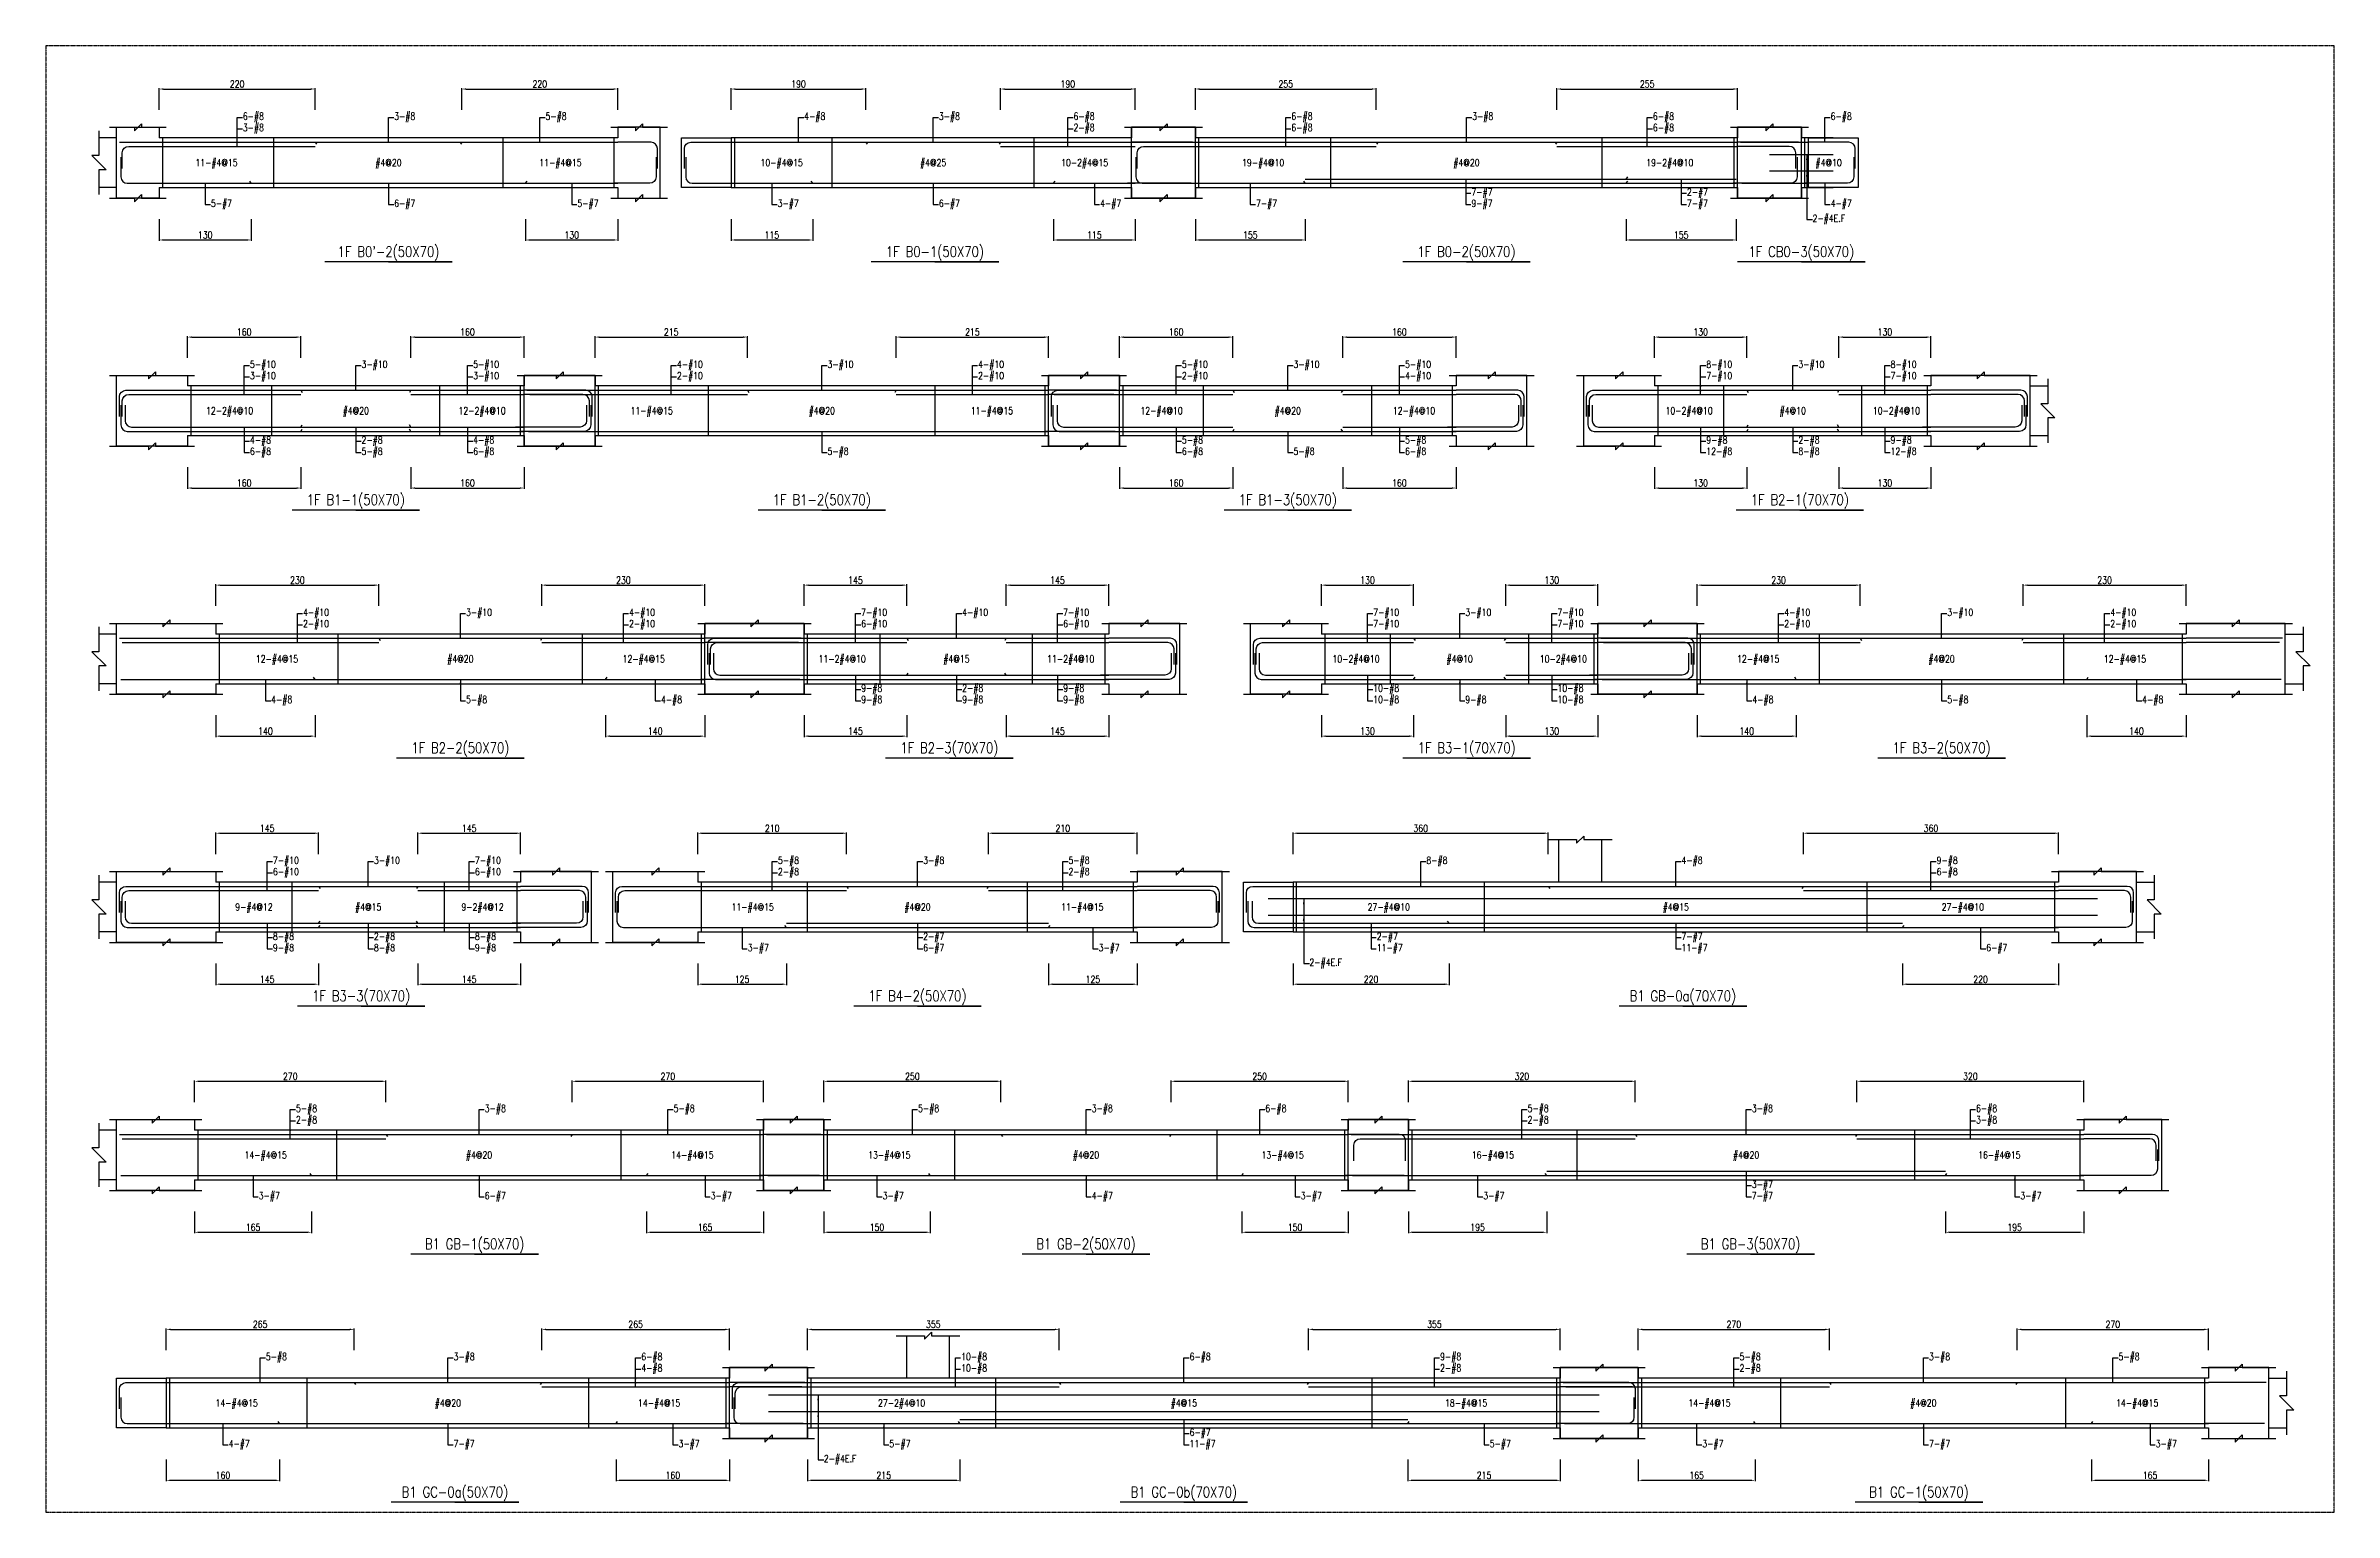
# Model space of a CAD drawing. Header units: millimetres. Extents: x 0 to 84580, y -12276 to 4373.
# Drawn here: x 48748 to 51977, y -6138 to -4069 of the extents above; entities that cross this region are included whole.
import ezdxf
from ezdxf.enums import TextEntityAlignment as Align

# ---------------------------------------------------------------- set-up
doc = ezdxf.new("R2010")
doc.units = ezdxf.units.MM
doc.header["$MEASUREMENT"] = 0
doc.linetypes.add('CENTER', pattern=[2, 1.25, -0.25, 0.25, -0.25])
for name, color, linetype in [('S-DIM', 2, 'Continuous'), ('S-GRID', 1, 'CENTER'), ('S-LEADER', 2, 'Continuous'), ('S-RC', 130, 'Continuous'), ('S-REINF', 6, 'Continuous'), ('S-TEXT', 2, 'Continuous')]:
    doc.layers.add(name, color=color, linetype=linetype)
doc.styles.add('CS4', font='romans.shx', dxfattribs={"width": 0.8, "bigfont": 'lsp.shx'})
doc.styles.get("Standard").update_dxf_attribs({"font": 'arial.ttf'})
doc.dimstyles.new('ISO-25', dxfattribs={"dimtxt": 2.5, "dimasz": 2.5, "dimexe": 1.25, "dimexo": 0.625, "dimtad": 1, "dimtxsty": 'Standard', "dimcen": 2.5, "dimadec": 0, "dimazin": 0, "dimtfac": 1, "dimtmove": 0, "dimatfit": 3, "dimfxl": 0, "dimarcsym": 0})

msp = doc.modelspace()

# ---------------------------------------------------------------- texts
at = {"layer": 'S-LEADER', "char_height": 10, "attachment_point": 4, "style": 'CS4'}
for s, insert in [('6-#8', (49026, -4170)), ('3-#8', (49239.55, -4170)), ('5-#8', (49453.1, -4170)), ('4-#8', (49818.1, -4170)), ('3-#8', (50008.1, -4170)), ('6-#8', (50198.1, -4170)), ('6-#8', (50505.6, -4170)), ('3-#8', (50760.6, -4170)), ('6-#8', (51015.6, -4170)), ('6-#8', (51266.479, -4170)), ('3-#8', (49026, -4186)), ('2-#8', (50198.1, -4186)), ('6-#8', (50505.6, -4186)), ('6-#8', (51015.6, -4186)), ('5-#7', (48981, -4293)), ('6-#7', (49239.55, -4293)), ('5-#7', (49498.1, -4293)), ('3-#7', (49780.6, -4293)), ('6-#7', (50008.1, -4293)), ('4-#7', (50235.6, -4293)), ('7-#7', (50455.6, -4293)), ('7-#7', (50759.6, -4277)), ('9-#7', (50759.6, -4293)), ('2-#7', (51063.6, -4277)), ('7-#7', (51063.6, -4293)), ('4-#7', (51266.479, -4293)), ('5-#10', (49036, -4520)), ('3-#10', (49193.5, -4520)), ('5-#10', (49351, -4520)), ('4-#10', (49638.5, -4520)), ('3-#10', (49851, -4520)), ('4-#10', (50063.5, -4520)), ('5-#10', (50351, -4520)), ('3-#10', (50508.5, -4520)), ('5-#10', (50666, -4520)), ('8-#10', (51091, -4520)), ('3-#10', (51221, -4520)), ('8-#10', (51351, -4520)), ('3-#10', (49036, -4536)), ('3-#10', (49351, -4536)), ('2-#10', (49638.5, -4536)), ('2-#10', (50063.5, -4536)), ('2-#10', (50351, -4536)), ('4-#10', (50666, -4536)), ('7-#10', (51091, -4536)), ('7-#10', (51351, -4536)), ('4-#8', (49036, -4627)), ('6-#8', (49036, -4643)), ('2-#8', (49193.5, -4627)), ('5-#8', (49193.5, -4643)), ('4-#8', (49351, -4627)), ('6-#8', (49351, -4643)), ('5-#8', (49851, -4643)), ('5-#8', (50351, -4627)), ('6-#8', (50351, -4643)), ('5-#8', (50508.5, -4643)), ('5-#8', (50666, -4627)), ('6-#8', (50666, -4643)), ('9-#8', (51091, -4627)), ('12-#8', (51091, -4643)), ('2-#8', (51221, -4627)), ('8-#8', (51221, -4643)), ('9-#8', (51351, -4627)), ('12-#8', (51351, -4643)), ('4-#10', (49111, -4870)), ('3-#10', (49341, -4870)), ('4-#10', (49571, -4870)), ('7-#10', (49898.5, -4870)), ('4-#10', (50041, -4870)), ('7-#10', (50183.5, -4870)), ('7-#10', (50621, -4870)), ('3-#10', (50751, -4870)), ('7-#10', (50881, -4870)), ('4-#10', (51201, -4870)), ('3-#10', (51431, -4870)), ('4-#10', (51661, -4870)), ('2-#10', (49111, -4886)), ('2-#10', (49571, -4886)), ('6-#10', (49898.5, -4886)), ('6-#10', (50183.5, -4886)), ('7-#10', (50621, -4886)), ('7-#10', (50881, -4886)), ('2-#10', (51201, -4886)), ('2-#10', (51661, -4886)), ('9-#8', (49898.5, -4977)), ('2-#8', (50041, -4977)), ('9-#8', (50183.5, -4977)), ('10-#8', (50621, -4977)), ('10-#8', (50881, -4977)), ('4-#8', (49066, -4993)), ('5-#8', (49341, -4993)), ('4-#8', (49616, -4993)), ('9-#8', (49898.5, -4993)), ('9-#8', (50041, -4993)), ('9-#8', (50183.5, -4993)), ('10-#8', (50621, -4993)), ('9-#8', (50751, -4993)), ('10-#8', (50881, -4993)), ('4-#8', (51156, -4993)), ('5-#8', (51431, -4993)), ('4-#8', (51706, -4993)), ('7-#10', (49068.5, -5220)), ('6-#10', (49068.5, -5236)), ('3-#10', (49211, -5220)), ('7-#10', (49353.5, -5220)), ('6-#10', (49353.5, -5236)), ('5-#8', (49781, -5220)), ('2-#8', (49781, -5236)), ('3-#8', (49986, -5220)), ('5-#8', (50191, -5220)), ('2-#8', (50191, -5236)), ('8-#8', (50696, -5220)), ('4-#8', (51056, -5220)), ('9-#8', (51416, -5220)), ('6-#8', (51416, -5236)), ('8-#8', (49068.5, -5327)), ('2-#8', (49211, -5327)), ('8-#8', (49353.5, -5327)), ('2-#7', (49986, -5327)), ('2-#7', (50626, -5327)), ('7-#7', (51056, -5327)), ('9-#8', (49068.5, -5343)), ('8-#8', (49211, -5343)), ('9-#8', (49353.5, -5343)), ('3-#7', (49738.5, -5343)), ('6-#7', (49986, -5343)), ('3-#7', (50233.5, -5343)), ('11-#7', (50626, -5343)), ('11-#7', (51056, -5343)), ('6-#7', (51486, -5343)), ('5-#8', (49101, -5570)), ('2-#8', (49101, -5586)), ('3-#8', (49367.4, -5570)), ('5-#8', (49633.8, -5570)), ('5-#8', (49978.8, -5570)), ('3-#8', (50223.8, -5570)), ('6-#8', (50468.8, -5570)), ('5-#8', (50838.8, -5570)), ('2-#8', (50838.8, -5586)), ('3-#8', (51155.2, -5570)), ('3-#8', (51471.6, -5586)), ('6-#8', (51471.6, -5570)), ('3-#7', (51155.2, -5677)), ('3-#7', (49048.5, -5693)), ('6-#7', (49367.4, -5693)), ('3-#7', (49686.3, -5693)), ('3-#7', (49928.8, -5693)), ('4-#7', (50223.8, -5693)), ('3-#7', (50518.8, -5693)), ('3-#7', (50776.3, -5693)), ('7-#7', (51155.2, -5693)), ('3-#7', (51534.1, -5693)), ('5-#8', (49058.5, -5920)), ('3-#8', (49323.4, -5920)), ('4-#8', (49588.3, -5936)), ('6-#8', (49588.3, -5920)), ('10-#8', (50039.537, -5920)), ('10-#8', (50039.537, -5936)), ('6-#8', (50361.85, -5920)), ('9-#8', (50715.4, -5920)), ('2-#8', (50715.4, -5936)), ('5-#8', (51137.9, -5920)), ('2-#8', (51137.9, -5936)), ('3-#8', (51405.25, -5920)), ('5-#8', (51672.6, -5920)), ('4-#7', (49006, -6043)), ('7-#7', (49323.4, -6043)), ('3-#7', (49640.8, -6043)), ('5-#7', (49938.3, -6043)), ('6-#7', (50361.85, -6027)), ('11-#7', (50361.85, -6043)), ('5-#7', (50785.4, -6043)), ('3-#7', (51085.4, -6043)), ('7-#7', (51405.25, -6043)), ('3-#7', (51725.1, -6043))]:
    msp.add_mtext(s, dxfattribs=dict(at, insert=insert))
at = {"layer": 'S-LEADER', "color": 3, "char_height": 10, "attachment_point": 4, "style": 'CS4'}
for insert in [(51240.859, -4314), (50531, -5364), (49845.8, -6064)]:
    msp.add_mtext('2-#4E.F', dxfattribs=dict(at, insert=insert))
at = {"layer": 'S-RC', "style": 'CS4', "width": 0.8}
for s, p in [("1F B0'-2(50X70)", (49231.55, -4367)), ('1F B0-1(50X70)', (50002.6, -4367)), ('1F B0-2(50X70)', (50752.6, -4367)), ('1F CB0-3(50X70)', (51225.1, -4367)), ('1F B1-1(50X70)', (49185.5, -4717)), ('1F B1-2(50X70)', (49843, -4717)), ('1F B1-3(50X70)', (50500.5, -4717)), ('1F B2-1(70X70)', (51223, -4717)), ('1F B2-2(50X70)', (49333, -5067)), ('1F B2-3(70X70)', (50023, -5067)), ('1F B3-1(70X70)', (50753, -5067)), ('1F B3-2(50X70)', (51423, -5067)), ('1F B3-3(70X70)', (49193, -5417)), ('1F B4-2(50X70)', (49978, -5417)), ('B1 GB-0a(70X70)', (51058, -5417)), ('B1 GB-1(50X70)', (49353.15, -5767)), ('B1 GB-2(50X70)', (50215.8, -5767)), ('B1 GB-3(50X70)', (51153.45, -5767)), ('B1 GC-0a(50X70)', (49325.4, -6117)), ('B1 GC-0b(70X70)', (50353.85, -6117)), ('B1 GC-1(50X70)', (51391.05, -6117))]:
    msp.add_text(s, height=15, dxfattribs=at).set_placement(p, align=Align.CENTER)
at = {"layer": 'S-TEXT', "color": 1, "style": 'CS4', "width": 0.8}
for s, p in [('11-#4@15', (48988.887, -4239)), ('#4@20', (49231.55, -4239)), ('11-#4@15', (49474.213, -4239)), ('10-#4@15', (49786.35, -4239)), ('#4@25', (50000.1, -4239)), ('10-2#4@15', (50213.85, -4239)), ('19-#4@10', (50465.725, -4239)), ('#4@20', (50752.6, -4239)), ('19-2#4@10', (51039.475, -4239)), ('#4@10', (51263.602, -4239)), ('12-2#4@10', (49007.375, -4589)), ('#4@20', (49185.5, -4589)), ('12-2#4@10', (49363.625, -4589)), ('11-#4@15', (49603, -4589)), ('#4@20', (49843, -4589)), ('11-#4@15', (50083, -4589)), ('12-#4@10', (50322.375, -4589)), ('#4@20', (50500.5, -4589)), ('12-#4@10', (50678.625, -4589)), ('10-2#4@10', (51066.75, -4589)), ('#4@10', (51213, -4589)), ('10-2#4@10', (51359.25, -4589)), ('12-#4@15', (49074.25, -4939)), ('#4@20', (49333, -4939)), ('12-#4@15', (49591.75, -4939)), ('11-2#4@10', (49871.75, -4939)), ('#4@15', (50033, -4939)), ('11-2#4@10', (50194.25, -4939)), ('10-2#4@10', (50596.75, -4939)), ('#4@10', (50743, -4939)), ('10-2#4@10', (50889.25, -4939)), ('12-#4@15', (51164.25, -4939)), ('#4@20', (51423, -4939)), ('12-#4@15', (51681.75, -4939)), ('9-#4@12', (49041.75, -5289)), ('#4@15', (49203, -5289)), ('9-2#4@12', (49364.25, -5289)), ('11-#4@15', (49745.5, -5289)), ('#4@20', (49978, -5289)), ('11-#4@15', (50210.5, -5289)), ('27-#4@10', (50643, -5289)), ('#4@15', (51048, -5289)), ('27-#4@10', (51453, -5289)), ('14-#4@15', (49058.35, -5639)), ('#4@20', (49359.4, -5639)), ('14-#4@15', (49660.45, -5639)), ('13-#4@15', (49938.3, -5639)), ('#4@20', (50215.8, -5639)), ('13-#4@15', (50493.3, -5639)), ('16-#4@15', (50789.9, -5639)), ('#4@20', (51147.2, -5639)), ('16-#4@15', (51504.5, -5639)), ('14-#4@15', (49017.35, -5989)), ('#4@20', (49315.4, -5989)), ('14-#4@15', (49613.45, -5989)), ('27-2#4@10', (49955.562, -5989)), ('#4@15', (50353.85, -5989)), ('18-#4@15', (50752.137, -5989)), ('14-#4@15', (51095.488, -5989)), ('#4@20', (51397.25, -5989)), ('14-#4@15', (51699.012, -5989))]:
    msp.add_text(s, height=10, dxfattribs=at).set_placement(p, align=Align.CENTER)

# ---------------------------------------------------------------- blocks, each defined once
blk = doc.blocks.new('*D1735')
at = {"layer": 'DEFPOINTS', "color": 0, "transparency": 16777216}
for p in [(49128, -4130), (48908, -4160), (49128, -4160)]:
    blk.add_point(p, dxfattribs=at)
at = {"layer": 'S-DIM', "color": 0, "lineweight": -2, "transparency": 16777216}
for p, q in [((48908, -4159.375), (48908, -4128.75)), ((48914, -4130), (49122, -4130)), ((49128, -4159.375), (49128, -4128.75))]:
    blk.add_line(p, q, dxfattribs=at)
at = {"layer": 'S-DIM', "color": 0, "transparency": 16777216}
for points in [[(48914, -4129), (48914, -4131), (48908, -4130)], [(49122, -4129), (49122, -4131), (49128, -4130)]]:
    blk.add_solid(points, dxfattribs=at)
at = {"layer": 'S-DIM', "color": 0, "transparency": 16777216, "insert": (49018, -4123), "char_height": 10, "attachment_point": 5, "style": 'CS4'}
blk.add_mtext('220', dxfattribs=at)
blk = doc.blocks.new('*D1736')
at = {"layer": 'DEFPOINTS', "color": 0, "transparency": 16777216}
for p in [(49555.1, -4130), (49335.1, -4160), (49555.1, -4160)]:
    blk.add_point(p, dxfattribs=at)
at = {"layer": 'S-DIM', "color": 0, "lineweight": -2, "transparency": 16777216}
for p, q in [((49335.1, -4159.375), (49335.1, -4128.75)), ((49341.1, -4130), (49549.1, -4130)), ((49555.1, -4159.375), (49555.1, -4128.75))]:
    blk.add_line(p, q, dxfattribs=at)
at = {"layer": 'S-DIM', "color": 0, "transparency": 16777216}
for points in [[(49341.1, -4129), (49341.1, -4131), (49335.1, -4130)], [(49549.1, -4129), (49549.1, -4131), (49555.1, -4130)]]:
    blk.add_solid(points, dxfattribs=at)
at = {"layer": 'S-DIM', "color": 0, "transparency": 16777216, "insert": (49445.1, -4123), "char_height": 10, "attachment_point": 5, "style": 'CS4'}
blk.add_mtext('220', dxfattribs=at)
blk = doc.blocks.new('*D1737')
at = {"layer": 'DEFPOINTS', "color": 0, "transparency": 16777216}
for p in [(48908, -4313), (49038, -4313), (49038, -4343)]:
    blk.add_point(p, dxfattribs=at)
at = {"layer": 'S-DIM', "color": 0, "lineweight": -2, "transparency": 16777216}
for p, q in [((48908, -4313.625), (48908, -4344.25)), ((49038, -4313.625), (49038, -4344.25)), ((48914, -4343), (49032, -4343))]:
    blk.add_line(p, q, dxfattribs=at)
at = {"layer": 'S-DIM', "color": 0, "transparency": 16777216}
for points in [[(48914, -4342), (48914, -4344), (48908, -4343)], [(49032, -4342), (49032, -4344), (49038, -4343)]]:
    blk.add_solid(points, dxfattribs=at)
at = {"layer": 'S-DIM', "color": 0, "transparency": 16777216, "insert": (48973, -4336), "char_height": 10, "attachment_point": 5, "style": 'CS4'}
blk.add_mtext('130', dxfattribs=at)
blk = doc.blocks.new('*D1698')
at = {"layer": 'DEFPOINTS', "color": 0, "transparency": 16777216}
for p in [(49425.1, -4313), (49555.1, -4313), (49555.1, -4343)]:
    blk.add_point(p, dxfattribs=at)
at = {"layer": 'S-DIM', "color": 0, "lineweight": -2, "transparency": 16777216}
for p, q in [((49425.1, -4313.625), (49425.1, -4344.25)), ((49555.1, -4313.625), (49555.1, -4344.25)), ((49431.1, -4343), (49549.1, -4343))]:
    blk.add_line(p, q, dxfattribs=at)
at = {"layer": 'S-DIM', "color": 0, "transparency": 16777216}
for points in [[(49431.1, -4342), (49431.1, -4344), (49425.1, -4343)], [(49549.1, -4342), (49549.1, -4344), (49555.1, -4343)]]:
    blk.add_solid(points, dxfattribs=at)
at = {"layer": 'S-DIM', "color": 0, "transparency": 16777216, "insert": (49490.1, -4336), "char_height": 10, "attachment_point": 5, "style": 'CS4'}
blk.add_mtext('130', dxfattribs=at)
blk = doc.blocks.new('*D1699')
at = {"layer": 'DEFPOINTS', "color": 0, "transparency": 16777216}
for p in [(49905.1, -4130), (49715.1, -4160), (49905.1, -4160)]:
    blk.add_point(p, dxfattribs=at)
at = {"layer": 'S-DIM', "color": 0, "lineweight": -2, "transparency": 16777216}
for p, q in [((49715.1, -4159.375), (49715.1, -4128.75)), ((49721.1, -4130), (49899.1, -4130)), ((49905.1, -4159.375), (49905.1, -4128.75))]:
    blk.add_line(p, q, dxfattribs=at)
at = {"layer": 'S-DIM', "color": 0, "transparency": 16777216}
for points in [[(49721.1, -4129), (49721.1, -4131), (49715.1, -4130)], [(49899.1, -4129), (49899.1, -4131), (49905.1, -4130)]]:
    blk.add_solid(points, dxfattribs=at)
at = {"layer": 'S-DIM', "color": 0, "transparency": 16777216, "insert": (49810.1, -4123), "char_height": 10, "attachment_point": 5, "style": 'CS4'}
blk.add_mtext('190', dxfattribs=at)
blk = doc.blocks.new('*D1700')
at = {"layer": 'DEFPOINTS', "color": 0, "transparency": 16777216}
for p in [(50285.1, -4130), (50095.1, -4160), (50285.1, -4160)]:
    blk.add_point(p, dxfattribs=at)
at = {"layer": 'S-DIM', "color": 0, "lineweight": -2, "transparency": 16777216}
for p, q in [((50095.1, -4159.375), (50095.1, -4128.75)), ((50101.1, -4130), (50279.1, -4130)), ((50285.1, -4159.375), (50285.1, -4128.75))]:
    blk.add_line(p, q, dxfattribs=at)
at = {"layer": 'S-DIM', "color": 0, "transparency": 16777216}
for points in [[(50101.1, -4129), (50101.1, -4131), (50095.1, -4130)], [(50279.1, -4129), (50279.1, -4131), (50285.1, -4130)]]:
    blk.add_solid(points, dxfattribs=at)
at = {"layer": 'S-DIM', "color": 0, "transparency": 16777216, "insert": (50190.1, -4123), "char_height": 10, "attachment_point": 5, "style": 'CS4'}
blk.add_mtext('190', dxfattribs=at)
blk = doc.blocks.new('*D1701')
at = {"layer": 'DEFPOINTS', "color": 0, "transparency": 16777216}
for p in [(49715.1, -4313), (49830.1, -4313), (49830.1, -4343)]:
    blk.add_point(p, dxfattribs=at)
at = {"layer": 'S-DIM', "color": 0, "lineweight": -2, "transparency": 16777216}
for p, q in [((49715.1, -4313.625), (49715.1, -4344.25)), ((49830.1, -4313.625), (49830.1, -4344.25)), ((49721.1, -4343), (49824.1, -4343))]:
    blk.add_line(p, q, dxfattribs=at)
at = {"layer": 'S-DIM', "color": 0, "transparency": 16777216}
for points in [[(49721.1, -4342), (49721.1, -4344), (49715.1, -4343)], [(49824.1, -4342), (49824.1, -4344), (49830.1, -4343)]]:
    blk.add_solid(points, dxfattribs=at)
at = {"layer": 'S-DIM', "color": 0, "transparency": 16777216, "insert": (49772.6, -4336), "char_height": 10, "attachment_point": 5, "style": 'CS4'}
blk.add_mtext('115', dxfattribs=at)
blk = doc.blocks.new('*D1702')
at = {"layer": 'DEFPOINTS', "color": 0, "transparency": 16777216}
for p in [(50170.1, -4313), (50285.1, -4313), (50285.1, -4343)]:
    blk.add_point(p, dxfattribs=at)
at = {"layer": 'S-DIM', "color": 0, "lineweight": -2, "transparency": 16777216}
for p, q in [((50170.1, -4313.625), (50170.1, -4344.25)), ((50285.1, -4313.625), (50285.1, -4344.25)), ((50176.1, -4343), (50279.1, -4343))]:
    blk.add_line(p, q, dxfattribs=at)
at = {"layer": 'S-DIM', "color": 0, "transparency": 16777216}
for points in [[(50176.1, -4342), (50176.1, -4344), (50170.1, -4343)], [(50279.1, -4342), (50279.1, -4344), (50285.1, -4343)]]:
    blk.add_solid(points, dxfattribs=at)
at = {"layer": 'S-DIM', "color": 0, "transparency": 16777216, "insert": (50227.6, -4336), "char_height": 10, "attachment_point": 5, "style": 'CS4'}
blk.add_mtext('115', dxfattribs=at)
blk = doc.blocks.new('*D1703')
at = {"layer": 'DEFPOINTS', "color": 0, "transparency": 16777216}
for p in [(50625.1, -4130), (50370.1, -4160), (50625.1, -4160)]:
    blk.add_point(p, dxfattribs=at)
at = {"layer": 'S-DIM', "color": 0, "lineweight": -2, "transparency": 16777216}
for p, q in [((50370.1, -4159.375), (50370.1, -4128.75)), ((50376.1, -4130), (50619.1, -4130)), ((50625.1, -4159.375), (50625.1, -4128.75))]:
    blk.add_line(p, q, dxfattribs=at)
at = {"layer": 'S-DIM', "color": 0, "transparency": 16777216}
for points in [[(50376.1, -4129), (50376.1, -4131), (50370.1, -4130)], [(50619.1, -4129), (50619.1, -4131), (50625.1, -4130)]]:
    blk.add_solid(points, dxfattribs=at)
at = {"layer": 'S-DIM', "color": 0, "transparency": 16777216, "insert": (50497.6, -4123), "char_height": 10, "attachment_point": 5, "style": 'CS4'}
blk.add_mtext('255', dxfattribs=at)
blk = doc.blocks.new('*D1704')
at = {"layer": 'DEFPOINTS', "color": 0, "transparency": 16777216}
for p in [(51135.1, -4130), (50880.1, -4160), (51135.1, -4160)]:
    blk.add_point(p, dxfattribs=at)
at = {"layer": 'S-DIM', "color": 0, "lineweight": -2, "transparency": 16777216}
for p, q in [((50880.1, -4159.375), (50880.1, -4128.75)), ((50886.1, -4130), (51129.1, -4130)), ((51135.1, -4159.375), (51135.1, -4128.75))]:
    blk.add_line(p, q, dxfattribs=at)
at = {"layer": 'S-DIM', "color": 0, "transparency": 16777216}
for points in [[(50886.1, -4129), (50886.1, -4131), (50880.1, -4130)], [(51129.1, -4129), (51129.1, -4131), (51135.1, -4130)]]:
    blk.add_solid(points, dxfattribs=at)
at = {"layer": 'S-DIM', "color": 0, "transparency": 16777216, "insert": (51007.6, -4123), "char_height": 10, "attachment_point": 5, "style": 'CS4'}
blk.add_mtext('255', dxfattribs=at)
blk = doc.blocks.new('*D1705')
at = {"layer": 'DEFPOINTS', "color": 0, "transparency": 16777216}
for p in [(50370.1, -4313), (50525.1, -4313), (50525.1, -4343)]:
    blk.add_point(p, dxfattribs=at)
at = {"layer": 'S-DIM', "color": 0, "lineweight": -2, "transparency": 16777216}
for p, q in [((50370.1, -4313.625), (50370.1, -4344.25)), ((50525.1, -4313.625), (50525.1, -4344.25)), ((50376.1, -4343), (50519.1, -4343))]:
    blk.add_line(p, q, dxfattribs=at)
at = {"layer": 'S-DIM', "color": 0, "transparency": 16777216}
for points in [[(50376.1, -4342), (50376.1, -4344), (50370.1, -4343)], [(50519.1, -4342), (50519.1, -4344), (50525.1, -4343)]]:
    blk.add_solid(points, dxfattribs=at)
at = {"layer": 'S-DIM', "color": 0, "transparency": 16777216, "insert": (50447.6, -4336), "char_height": 10, "attachment_point": 5, "style": 'CS4'}
blk.add_mtext('155', dxfattribs=at)
blk = doc.blocks.new('*D1706')
at = {"layer": 'DEFPOINTS', "color": 0, "transparency": 16777216}
for p in [(50978.1, -4313), (51133.1, -4313), (51133.1, -4343)]:
    blk.add_point(p, dxfattribs=at)
at = {"layer": 'S-DIM', "color": 0, "lineweight": -2, "transparency": 16777216}
for p, q in [((50978.1, -4313.625), (50978.1, -4344.25)), ((51133.1, -4313.625), (51133.1, -4344.25)), ((50984.1, -4343), (51127.1, -4343))]:
    blk.add_line(p, q, dxfattribs=at)
at = {"layer": 'S-DIM', "color": 0, "transparency": 16777216}
for points in [[(50984.1, -4342), (50984.1, -4344), (50978.1, -4343)], [(51127.1, -4342), (51127.1, -4344), (51133.1, -4343)]]:
    blk.add_solid(points, dxfattribs=at)
at = {"layer": 'S-DIM', "color": 0, "transparency": 16777216, "insert": (51055.6, -4336), "char_height": 10, "attachment_point": 5, "style": 'CS4'}
blk.add_mtext('155', dxfattribs=at)
blk = doc.blocks.new('*D1693')
at = {"layer": 'DEFPOINTS', "color": 0, "transparency": 16777216}
for p in [(49108, -4480), (48948, -4510), (49108, -4510)]:
    blk.add_point(p, dxfattribs=at)
at = {"layer": 'S-DIM', "color": 0, "lineweight": -2, "transparency": 16777216}
for p, q in [((48948, -4509.375), (48948, -4478.75)), ((48954, -4480), (49102, -4480)), ((49108, -4509.375), (49108, -4478.75))]:
    blk.add_line(p, q, dxfattribs=at)
at = {"layer": 'S-DIM', "color": 0, "transparency": 16777216}
for points in [[(48954, -4479), (48954, -4481), (48948, -4480)], [(49102, -4479), (49102, -4481), (49108, -4480)]]:
    blk.add_solid(points, dxfattribs=at)
at = {"layer": 'S-DIM', "color": 0, "transparency": 16777216, "insert": (49028, -4473), "char_height": 10, "attachment_point": 5, "style": 'CS4'}
blk.add_mtext('160', dxfattribs=at)
blk = doc.blocks.new('*D1694')
at = {"layer": 'DEFPOINTS', "color": 0, "transparency": 16777216}
for p in [(49423, -4480), (49263, -4510), (49423, -4510)]:
    blk.add_point(p, dxfattribs=at)
at = {"layer": 'S-DIM', "color": 0, "lineweight": -2, "transparency": 16777216}
for p, q in [((49263, -4509.375), (49263, -4478.75)), ((49269, -4480), (49417, -4480)), ((49423, -4509.375), (49423, -4478.75))]:
    blk.add_line(p, q, dxfattribs=at)
at = {"layer": 'S-DIM', "color": 0, "transparency": 16777216}
for points in [[(49269, -4479), (49269, -4481), (49263, -4480)], [(49417, -4479), (49417, -4481), (49423, -4480)]]:
    blk.add_solid(points, dxfattribs=at)
at = {"layer": 'S-DIM', "color": 0, "transparency": 16777216, "insert": (49343, -4473), "char_height": 10, "attachment_point": 5, "style": 'CS4'}
blk.add_mtext('160', dxfattribs=at)
blk = doc.blocks.new('*D1695')
at = {"layer": 'DEFPOINTS', "color": 0, "transparency": 16777216}
for p in [(48948, -4663), (49108, -4663), (49108, -4693)]:
    blk.add_point(p, dxfattribs=at)
at = {"layer": 'S-DIM', "color": 0, "lineweight": -2, "transparency": 16777216}
for p, q in [((48948, -4663.625), (48948, -4694.25)), ((49108, -4663.625), (49108, -4694.25)), ((48954, -4693), (49102, -4693))]:
    blk.add_line(p, q, dxfattribs=at)
at = {"layer": 'S-DIM', "color": 0, "transparency": 16777216}
for points in [[(48954, -4692), (48954, -4694), (48948, -4693)], [(49102, -4692), (49102, -4694), (49108, -4693)]]:
    blk.add_solid(points, dxfattribs=at)
at = {"layer": 'S-DIM', "color": 0, "transparency": 16777216, "insert": (49028, -4686), "char_height": 10, "attachment_point": 5, "style": 'CS4'}
blk.add_mtext('160', dxfattribs=at)
blk = doc.blocks.new('*D1696')
at = {"layer": 'DEFPOINTS', "color": 0, "transparency": 16777216}
for p in [(49263, -4663), (49423, -4663), (49423, -4693)]:
    blk.add_point(p, dxfattribs=at)
at = {"layer": 'S-DIM', "color": 0, "lineweight": -2, "transparency": 16777216}
for p, q in [((49263, -4663.625), (49263, -4694.25)), ((49423, -4663.625), (49423, -4694.25)), ((49269, -4693), (49417, -4693))]:
    blk.add_line(p, q, dxfattribs=at)
at = {"layer": 'S-DIM', "color": 0, "transparency": 16777216}
for points in [[(49269, -4692), (49269, -4694), (49263, -4693)], [(49417, -4692), (49417, -4694), (49423, -4693)]]:
    blk.add_solid(points, dxfattribs=at)
at = {"layer": 'S-DIM', "color": 0, "transparency": 16777216, "insert": (49343, -4686), "char_height": 10, "attachment_point": 5, "style": 'CS4'}
blk.add_mtext('160', dxfattribs=at)
blk = doc.blocks.new('*D1697')
at = {"layer": 'DEFPOINTS', "color": 0, "transparency": 16777216}
for p in [(49738, -4480), (49523, -4510), (49738, -4510)]:
    blk.add_point(p, dxfattribs=at)
at = {"layer": 'S-DIM', "color": 0, "lineweight": -2, "transparency": 16777216}
for p, q in [((49523, -4509.375), (49523, -4478.75)), ((49529, -4480), (49732, -4480)), ((49738, -4509.375), (49738, -4478.75))]:
    blk.add_line(p, q, dxfattribs=at)
at = {"layer": 'S-DIM', "color": 0, "transparency": 16777216}
for points in [[(49529, -4479), (49529, -4481), (49523, -4480)], [(49732, -4479), (49732, -4481), (49738, -4480)]]:
    blk.add_solid(points, dxfattribs=at)
at = {"layer": 'S-DIM', "color": 0, "transparency": 16777216, "insert": (49630.5, -4473), "char_height": 10, "attachment_point": 5, "style": 'CS4'}
blk.add_mtext('215', dxfattribs=at)
blk = doc.blocks.new('*D1686')
at = {"layer": 'DEFPOINTS', "color": 0, "transparency": 16777216}
for p in [(50163, -4480), (49948, -4510), (50163, -4510)]:
    blk.add_point(p, dxfattribs=at)
at = {"layer": 'S-DIM', "color": 0, "lineweight": -2, "transparency": 16777216}
for p, q in [((49948, -4509.375), (49948, -4478.75)), ((49954, -4480), (50157, -4480)), ((50163, -4509.375), (50163, -4478.75))]:
    blk.add_line(p, q, dxfattribs=at)
at = {"layer": 'S-DIM', "color": 0, "transparency": 16777216}
for points in [[(49954, -4479), (49954, -4481), (49948, -4480)], [(50157, -4479), (50157, -4481), (50163, -4480)]]:
    blk.add_solid(points, dxfattribs=at)
at = {"layer": 'S-DIM', "color": 0, "transparency": 16777216, "insert": (50055.5, -4473), "char_height": 10, "attachment_point": 5, "style": 'CS4'}
blk.add_mtext('215', dxfattribs=at)
blk = doc.blocks.new('*D1687')
at = {"layer": 'DEFPOINTS', "color": 0, "transparency": 16777216}
for p in [(50423, -4480), (50263, -4510), (50423, -4510)]:
    blk.add_point(p, dxfattribs=at)
at = {"layer": 'S-DIM', "color": 0, "lineweight": -2, "transparency": 16777216}
for p, q in [((50263, -4509.375), (50263, -4478.75)), ((50269, -4480), (50417, -4480)), ((50423, -4509.375), (50423, -4478.75))]:
    blk.add_line(p, q, dxfattribs=at)
at = {"layer": 'S-DIM', "color": 0, "transparency": 16777216}
for points in [[(50269, -4479), (50269, -4481), (50263, -4480)], [(50417, -4479), (50417, -4481), (50423, -4480)]]:
    blk.add_solid(points, dxfattribs=at)
at = {"layer": 'S-DIM', "color": 0, "transparency": 16777216, "insert": (50343, -4473), "char_height": 10, "attachment_point": 5, "style": 'CS4'}
blk.add_mtext('160', dxfattribs=at)
blk = doc.blocks.new('*D1688')
at = {"layer": 'DEFPOINTS', "color": 0, "transparency": 16777216}
for p in [(50738, -4480), (50578, -4510), (50738, -4510)]:
    blk.add_point(p, dxfattribs=at)
at = {"layer": 'S-DIM', "color": 0, "lineweight": -2, "transparency": 16777216}
for p, q in [((50578, -4509.375), (50578, -4478.75)), ((50584, -4480), (50732, -4480)), ((50738, -4509.375), (50738, -4478.75))]:
    blk.add_line(p, q, dxfattribs=at)
at = {"layer": 'S-DIM', "color": 0, "transparency": 16777216}
for points in [[(50584, -4479), (50584, -4481), (50578, -4480)], [(50732, -4479), (50732, -4481), (50738, -4480)]]:
    blk.add_solid(points, dxfattribs=at)
at = {"layer": 'S-DIM', "color": 0, "transparency": 16777216, "insert": (50658, -4473), "char_height": 10, "attachment_point": 5, "style": 'CS4'}
blk.add_mtext('160', dxfattribs=at)
blk = doc.blocks.new('*D1689')
at = {"layer": 'DEFPOINTS', "color": 0, "transparency": 16777216}
for p in [(50263, -4663), (50423, -4663), (50423, -4693)]:
    blk.add_point(p, dxfattribs=at)
at = {"layer": 'S-DIM', "color": 0, "lineweight": -2, "transparency": 16777216}
for p, q in [((50263, -4663.625), (50263, -4694.25)), ((50423, -4663.625), (50423, -4694.25)), ((50269, -4693), (50417, -4693))]:
    blk.add_line(p, q, dxfattribs=at)
at = {"layer": 'S-DIM', "color": 0, "transparency": 16777216}
for points in [[(50269, -4692), (50269, -4694), (50263, -4693)], [(50417, -4692), (50417, -4694), (50423, -4693)]]:
    blk.add_solid(points, dxfattribs=at)
at = {"layer": 'S-DIM', "color": 0, "transparency": 16777216, "insert": (50343, -4686), "char_height": 10, "attachment_point": 5, "style": 'CS4'}
blk.add_mtext('160', dxfattribs=at)
blk = doc.blocks.new('*D1690')
at = {"layer": 'DEFPOINTS', "color": 0, "transparency": 16777216}
for p in [(50578, -4663), (50738, -4663), (50738, -4693)]:
    blk.add_point(p, dxfattribs=at)
at = {"layer": 'S-DIM', "color": 0, "lineweight": -2, "transparency": 16777216}
for p, q in [((50578, -4663.625), (50578, -4694.25)), ((50738, -4663.625), (50738, -4694.25)), ((50584, -4693), (50732, -4693))]:
    blk.add_line(p, q, dxfattribs=at)
at = {"layer": 'S-DIM', "color": 0, "transparency": 16777216}
for points in [[(50584, -4692), (50584, -4694), (50578, -4693)], [(50732, -4692), (50732, -4694), (50738, -4693)]]:
    blk.add_solid(points, dxfattribs=at)
at = {"layer": 'S-DIM', "color": 0, "transparency": 16777216, "insert": (50658, -4686), "char_height": 10, "attachment_point": 5, "style": 'CS4'}
blk.add_mtext('160', dxfattribs=at)
blk = doc.blocks.new('*D1691')
at = {"layer": 'DEFPOINTS', "color": 0, "transparency": 16777216}
for p in [(51148, -4480), (51018, -4510), (51148, -4510)]:
    blk.add_point(p, dxfattribs=at)
at = {"layer": 'S-DIM', "color": 0, "lineweight": -2, "transparency": 16777216}
for p, q in [((51018, -4509.375), (51018, -4478.75)), ((51024, -4480), (51142, -4480)), ((51148, -4509.375), (51148, -4478.75))]:
    blk.add_line(p, q, dxfattribs=at)
at = {"layer": 'S-DIM', "color": 0, "transparency": 16777216}
for points in [[(51024, -4479), (51024, -4481), (51018, -4480)], [(51142, -4479), (51142, -4481), (51148, -4480)]]:
    blk.add_solid(points, dxfattribs=at)
at = {"layer": 'S-DIM', "color": 0, "transparency": 16777216, "insert": (51083, -4473), "char_height": 10, "attachment_point": 5, "style": 'CS4'}
blk.add_mtext('130', dxfattribs=at)
blk = doc.blocks.new('*D1692')
at = {"layer": 'DEFPOINTS', "color": 0, "transparency": 16777216}
for p in [(51408, -4480), (51278, -4510), (51408, -4510)]:
    blk.add_point(p, dxfattribs=at)
at = {"layer": 'S-DIM', "color": 0, "lineweight": -2, "transparency": 16777216}
for p, q in [((51278, -4509.375), (51278, -4478.75)), ((51284, -4480), (51402, -4480)), ((51408, -4509.375), (51408, -4478.75))]:
    blk.add_line(p, q, dxfattribs=at)
at = {"layer": 'S-DIM', "color": 0, "transparency": 16777216}
for points in [[(51284, -4479), (51284, -4481), (51278, -4480)], [(51402, -4479), (51402, -4481), (51408, -4480)]]:
    blk.add_solid(points, dxfattribs=at)
at = {"layer": 'S-DIM', "color": 0, "transparency": 16777216, "insert": (51343, -4473), "char_height": 10, "attachment_point": 5, "style": 'CS4'}
blk.add_mtext('130', dxfattribs=at)
blk = doc.blocks.new('*D1679')
at = {"layer": 'DEFPOINTS', "color": 0, "transparency": 16777216}
for p in [(51018, -4663), (51148, -4663), (51148, -4693)]:
    blk.add_point(p, dxfattribs=at)
at = {"layer": 'S-DIM', "color": 0, "lineweight": -2, "transparency": 16777216}
for p, q in [((51018, -4663.625), (51018, -4694.25)), ((51148, -4663.625), (51148, -4694.25)), ((51024, -4693), (51142, -4693))]:
    blk.add_line(p, q, dxfattribs=at)
at = {"layer": 'S-DIM', "color": 0, "transparency": 16777216}
for points in [[(51024, -4692), (51024, -4694), (51018, -4693)], [(51142, -4692), (51142, -4694), (51148, -4693)]]:
    blk.add_solid(points, dxfattribs=at)
at = {"layer": 'S-DIM', "color": 0, "transparency": 16777216, "insert": (51083, -4686), "char_height": 10, "attachment_point": 5, "style": 'CS4'}
blk.add_mtext('130', dxfattribs=at)
blk = doc.blocks.new('*D1680')
at = {"layer": 'DEFPOINTS', "color": 0, "transparency": 16777216}
for p in [(51278, -4663), (51408, -4663), (51408, -4693)]:
    blk.add_point(p, dxfattribs=at)
at = {"layer": 'S-DIM', "color": 0, "lineweight": -2, "transparency": 16777216}
for p, q in [((51278, -4663.625), (51278, -4694.25)), ((51408, -4663.625), (51408, -4694.25)), ((51284, -4693), (51402, -4693))]:
    blk.add_line(p, q, dxfattribs=at)
at = {"layer": 'S-DIM', "color": 0, "transparency": 16777216}
for points in [[(51284, -4692), (51284, -4694), (51278, -4693)], [(51402, -4692), (51402, -4694), (51408, -4693)]]:
    blk.add_solid(points, dxfattribs=at)
at = {"layer": 'S-DIM', "color": 0, "transparency": 16777216, "insert": (51343, -4686), "char_height": 10, "attachment_point": 5, "style": 'CS4'}
blk.add_mtext('130', dxfattribs=at)
blk = doc.blocks.new('*D1681')
at = {"layer": 'DEFPOINTS', "color": 0, "transparency": 16777216}
for p in [(49218, -4830), (48988, -4860), (49218, -4860)]:
    blk.add_point(p, dxfattribs=at)
at = {"layer": 'S-DIM', "color": 0, "lineweight": -2, "transparency": 16777216}
for p, q in [((48988, -4859.375), (48988, -4828.75)), ((48994, -4830), (49212, -4830)), ((49218, -4859.375), (49218, -4828.75))]:
    blk.add_line(p, q, dxfattribs=at)
at = {"layer": 'S-DIM', "color": 0, "transparency": 16777216}
for points in [[(48994, -4829), (48994, -4831), (48988, -4830)], [(49212, -4829), (49212, -4831), (49218, -4830)]]:
    blk.add_solid(points, dxfattribs=at)
at = {"layer": 'S-DIM', "color": 0, "transparency": 16777216, "insert": (49103, -4823), "char_height": 10, "attachment_point": 5, "style": 'CS4'}
blk.add_mtext('230', dxfattribs=at)
blk = doc.blocks.new('*D1682')
at = {"layer": 'DEFPOINTS', "color": 0, "transparency": 16777216}
for p in [(49678, -4830), (49448, -4860), (49678, -4860)]:
    blk.add_point(p, dxfattribs=at)
at = {"layer": 'S-DIM', "color": 0, "lineweight": -2, "transparency": 16777216}
for p, q in [((49448, -4859.375), (49448, -4828.75)), ((49454, -4830), (49672, -4830)), ((49678, -4859.375), (49678, -4828.75))]:
    blk.add_line(p, q, dxfattribs=at)
at = {"layer": 'S-DIM', "color": 0, "transparency": 16777216}
for points in [[(49454, -4829), (49454, -4831), (49448, -4830)], [(49672, -4829), (49672, -4831), (49678, -4830)]]:
    blk.add_solid(points, dxfattribs=at)
at = {"layer": 'S-DIM', "color": 0, "transparency": 16777216, "insert": (49563, -4823), "char_height": 10, "attachment_point": 5, "style": 'CS4'}
blk.add_mtext('230', dxfattribs=at)
blk = doc.blocks.new('*D1683')
at = {"layer": 'DEFPOINTS', "color": 0, "transparency": 16777216}
for p in [(48988, -5013), (49128, -5013), (49128, -5043)]:
    blk.add_point(p, dxfattribs=at)
at = {"layer": 'S-DIM', "color": 0, "lineweight": -2, "transparency": 16777216}
for p, q in [((48988, -5013.625), (48988, -5044.25)), ((49128, -5013.625), (49128, -5044.25)), ((48994, -5043), (49122, -5043))]:
    blk.add_line(p, q, dxfattribs=at)
at = {"layer": 'S-DIM', "color": 0, "transparency": 16777216}
for points in [[(48994, -5042), (48994, -5044), (48988, -5043)], [(49122, -5042), (49122, -5044), (49128, -5043)]]:
    blk.add_solid(points, dxfattribs=at)
at = {"layer": 'S-DIM', "color": 0, "transparency": 16777216, "insert": (49058, -5036), "char_height": 10, "attachment_point": 5, "style": 'CS4'}
blk.add_mtext('140', dxfattribs=at)
blk = doc.blocks.new('*D1684')
at = {"layer": 'DEFPOINTS', "color": 0, "transparency": 16777216}
for p in [(49538, -5013), (49678, -5013), (49678, -5043)]:
    blk.add_point(p, dxfattribs=at)
at = {"layer": 'S-DIM', "color": 0, "lineweight": -2, "transparency": 16777216}
for p, q in [((49538, -5013.625), (49538, -5044.25)), ((49678, -5013.625), (49678, -5044.25)), ((49544, -5043), (49672, -5043))]:
    blk.add_line(p, q, dxfattribs=at)
at = {"layer": 'S-DIM', "color": 0, "transparency": 16777216}
for points in [[(49544, -5042), (49544, -5044), (49538, -5043)], [(49672, -5042), (49672, -5044), (49678, -5043)]]:
    blk.add_solid(points, dxfattribs=at)
at = {"layer": 'S-DIM', "color": 0, "transparency": 16777216, "insert": (49608, -5036), "char_height": 10, "attachment_point": 5, "style": 'CS4'}
blk.add_mtext('140', dxfattribs=at)
blk = doc.blocks.new('*D1685')
at = {"layer": 'DEFPOINTS', "color": 0, "transparency": 16777216}
for p in [(49963, -4830), (49818, -4860), (49963, -4860)]:
    blk.add_point(p, dxfattribs=at)
at = {"layer": 'S-DIM', "color": 0, "lineweight": -2, "transparency": 16777216}
for p, q in [((49818, -4859.375), (49818, -4828.75)), ((49824, -4830), (49957, -4830)), ((49963, -4859.375), (49963, -4828.75))]:
    blk.add_line(p, q, dxfattribs=at)
at = {"layer": 'S-DIM', "color": 0, "transparency": 16777216}
for points in [[(49824, -4829), (49824, -4831), (49818, -4830)], [(49957, -4829), (49957, -4831), (49963, -4830)]]:
    blk.add_solid(points, dxfattribs=at)
at = {"layer": 'S-DIM', "color": 0, "transparency": 16777216, "insert": (49890.5, -4823), "char_height": 10, "attachment_point": 5, "style": 'CS4'}
blk.add_mtext('145', dxfattribs=at)
blk = doc.blocks.new('*D1672')
at = {"layer": 'DEFPOINTS', "color": 0, "transparency": 16777216}
for p in [(50248, -4830), (50103, -4860), (50248, -4860)]:
    blk.add_point(p, dxfattribs=at)
at = {"layer": 'S-DIM', "color": 0, "lineweight": -2, "transparency": 16777216}
for p, q in [((50103, -4859.375), (50103, -4828.75)), ((50109, -4830), (50242, -4830)), ((50248, -4859.375), (50248, -4828.75))]:
    blk.add_line(p, q, dxfattribs=at)
at = {"layer": 'S-DIM', "color": 0, "transparency": 16777216}
for points in [[(50109, -4829), (50109, -4831), (50103, -4830)], [(50242, -4829), (50242, -4831), (50248, -4830)]]:
    blk.add_solid(points, dxfattribs=at)
at = {"layer": 'S-DIM', "color": 0, "transparency": 16777216, "insert": (50175.5, -4823), "char_height": 10, "attachment_point": 5, "style": 'CS4'}
blk.add_mtext('145', dxfattribs=at)
blk = doc.blocks.new('*D1673')
at = {"layer": 'DEFPOINTS', "color": 0, "transparency": 16777216}
for p in [(49818, -5013), (49963, -5013), (49963, -5043)]:
    blk.add_point(p, dxfattribs=at)
at = {"layer": 'S-DIM', "color": 0, "lineweight": -2, "transparency": 16777216}
for p, q in [((49818, -5013.625), (49818, -5044.25)), ((49963, -5013.625), (49963, -5044.25)), ((49824, -5043), (49957, -5043))]:
    blk.add_line(p, q, dxfattribs=at)
at = {"layer": 'S-DIM', "color": 0, "transparency": 16777216}
for points in [[(49824, -5042), (49824, -5044), (49818, -5043)], [(49957, -5042), (49957, -5044), (49963, -5043)]]:
    blk.add_solid(points, dxfattribs=at)
at = {"layer": 'S-DIM', "color": 0, "transparency": 16777216, "insert": (49890.5, -5036), "char_height": 10, "attachment_point": 5, "style": 'CS4'}
blk.add_mtext('145', dxfattribs=at)
blk = doc.blocks.new('*D1674')
at = {"layer": 'DEFPOINTS', "color": 0, "transparency": 16777216}
for p in [(50103, -5013), (50248, -5013), (50248, -5043)]:
    blk.add_point(p, dxfattribs=at)
at = {"layer": 'S-DIM', "color": 0, "lineweight": -2, "transparency": 16777216}
for p, q in [((50103, -5013.625), (50103, -5044.25)), ((50248, -5013.625), (50248, -5044.25)), ((50109, -5043), (50242, -5043))]:
    blk.add_line(p, q, dxfattribs=at)
at = {"layer": 'S-DIM', "color": 0, "transparency": 16777216}
for points in [[(50109, -5042), (50109, -5044), (50103, -5043)], [(50242, -5042), (50242, -5044), (50248, -5043)]]:
    blk.add_solid(points, dxfattribs=at)
at = {"layer": 'S-DIM', "color": 0, "transparency": 16777216, "insert": (50175.5, -5036), "char_height": 10, "attachment_point": 5, "style": 'CS4'}
blk.add_mtext('145', dxfattribs=at)
blk = doc.blocks.new('*D1675')
at = {"layer": 'DEFPOINTS', "color": 0, "transparency": 16777216}
for p in [(50678, -4830), (50548, -4860), (50678, -4860)]:
    blk.add_point(p, dxfattribs=at)
at = {"layer": 'S-DIM', "color": 0, "lineweight": -2, "transparency": 16777216}
for p, q in [((50548, -4859.375), (50548, -4828.75)), ((50554, -4830), (50672, -4830)), ((50678, -4859.375), (50678, -4828.75))]:
    blk.add_line(p, q, dxfattribs=at)
at = {"layer": 'S-DIM', "color": 0, "transparency": 16777216}
for points in [[(50554, -4829), (50554, -4831), (50548, -4830)], [(50672, -4829), (50672, -4831), (50678, -4830)]]:
    blk.add_solid(points, dxfattribs=at)
at = {"layer": 'S-DIM', "color": 0, "transparency": 16777216, "insert": (50613, -4823), "char_height": 10, "attachment_point": 5, "style": 'CS4'}
blk.add_mtext('130', dxfattribs=at)
blk = doc.blocks.new('*D1676')
at = {"layer": 'DEFPOINTS', "color": 0, "transparency": 16777216}
for p in [(50938, -4830), (50808, -4860), (50938, -4860)]:
    blk.add_point(p, dxfattribs=at)
at = {"layer": 'S-DIM', "color": 0, "lineweight": -2, "transparency": 16777216}
for p, q in [((50808, -4859.375), (50808, -4828.75)), ((50814, -4830), (50932, -4830)), ((50938, -4859.375), (50938, -4828.75))]:
    blk.add_line(p, q, dxfattribs=at)
at = {"layer": 'S-DIM', "color": 0, "transparency": 16777216}
for points in [[(50814, -4829), (50814, -4831), (50808, -4830)], [(50932, -4829), (50932, -4831), (50938, -4830)]]:
    blk.add_solid(points, dxfattribs=at)
at = {"layer": 'S-DIM', "color": 0, "transparency": 16777216, "insert": (50873, -4823), "char_height": 10, "attachment_point": 5, "style": 'CS4'}
blk.add_mtext('130', dxfattribs=at)
blk = doc.blocks.new('*D1677')
at = {"layer": 'DEFPOINTS', "color": 0, "transparency": 16777216}
for p in [(50548, -5013), (50678, -5013), (50678, -5043)]:
    blk.add_point(p, dxfattribs=at)
at = {"layer": 'S-DIM', "color": 0, "lineweight": -2, "transparency": 16777216}
for p, q in [((50548, -5013.625), (50548, -5044.25)), ((50678, -5013.625), (50678, -5044.25)), ((50554, -5043), (50672, -5043))]:
    blk.add_line(p, q, dxfattribs=at)
at = {"layer": 'S-DIM', "color": 0, "transparency": 16777216}
for points in [[(50554, -5042), (50554, -5044), (50548, -5043)], [(50672, -5042), (50672, -5044), (50678, -5043)]]:
    blk.add_solid(points, dxfattribs=at)
at = {"layer": 'S-DIM', "color": 0, "transparency": 16777216, "insert": (50613, -5036), "char_height": 10, "attachment_point": 5, "style": 'CS4'}
blk.add_mtext('130', dxfattribs=at)
blk = doc.blocks.new('*D1678')
at = {"layer": 'DEFPOINTS', "color": 0, "transparency": 16777216}
for p in [(50808, -5013), (50938, -5013), (50938, -5043)]:
    blk.add_point(p, dxfattribs=at)
at = {"layer": 'S-DIM', "color": 0, "lineweight": -2, "transparency": 16777216}
for p, q in [((50808, -5013.625), (50808, -5044.25)), ((50938, -5013.625), (50938, -5044.25)), ((50814, -5043), (50932, -5043))]:
    blk.add_line(p, q, dxfattribs=at)
at = {"layer": 'S-DIM', "color": 0, "transparency": 16777216}
for points in [[(50814, -5042), (50814, -5044), (50808, -5043)], [(50932, -5042), (50932, -5044), (50938, -5043)]]:
    blk.add_solid(points, dxfattribs=at)
at = {"layer": 'S-DIM', "color": 0, "transparency": 16777216, "insert": (50873, -5036), "char_height": 10, "attachment_point": 5, "style": 'CS4'}
blk.add_mtext('130', dxfattribs=at)
blk = doc.blocks.new('*D1641')
at = {"layer": 'DEFPOINTS', "color": 0, "transparency": 16777216}
for p in [(51308, -4830), (51078, -4860), (51308, -4860)]:
    blk.add_point(p, dxfattribs=at)
at = {"layer": 'S-DIM', "color": 0, "lineweight": -2, "transparency": 16777216}
for p, q in [((51078, -4859.375), (51078, -4828.75)), ((51084, -4830), (51302, -4830)), ((51308, -4859.375), (51308, -4828.75))]:
    blk.add_line(p, q, dxfattribs=at)
at = {"layer": 'S-DIM', "color": 0, "transparency": 16777216}
for points in [[(51084, -4829), (51084, -4831), (51078, -4830)], [(51302, -4829), (51302, -4831), (51308, -4830)]]:
    blk.add_solid(points, dxfattribs=at)
at = {"layer": 'S-DIM', "color": 0, "transparency": 16777216, "insert": (51193, -4823), "char_height": 10, "attachment_point": 5, "style": 'CS4'}
blk.add_mtext('230', dxfattribs=at)
blk = doc.blocks.new('*D1642')
at = {"layer": 'DEFPOINTS', "color": 0, "transparency": 16777216}
for p in [(51768, -4830), (51538, -4860), (51768, -4860)]:
    blk.add_point(p, dxfattribs=at)
at = {"layer": 'S-DIM', "color": 0, "lineweight": -2, "transparency": 16777216}
for p, q in [((51538, -4859.375), (51538, -4828.75)), ((51544, -4830), (51762, -4830)), ((51768, -4859.375), (51768, -4828.75))]:
    blk.add_line(p, q, dxfattribs=at)
at = {"layer": 'S-DIM', "color": 0, "transparency": 16777216}
for points in [[(51544, -4829), (51544, -4831), (51538, -4830)], [(51762, -4829), (51762, -4831), (51768, -4830)]]:
    blk.add_solid(points, dxfattribs=at)
at = {"layer": 'S-DIM', "color": 0, "transparency": 16777216, "insert": (51653, -4823), "char_height": 10, "attachment_point": 5, "style": 'CS4'}
blk.add_mtext('230', dxfattribs=at)
blk = doc.blocks.new('*D1643')
at = {"layer": 'DEFPOINTS', "color": 0, "transparency": 16777216}
for p in [(51078, -5013), (51218, -5013), (51218, -5043)]:
    blk.add_point(p, dxfattribs=at)
at = {"layer": 'S-DIM', "color": 0, "lineweight": -2, "transparency": 16777216}
for p, q in [((51078, -5013.625), (51078, -5044.25)), ((51218, -5013.625), (51218, -5044.25)), ((51084, -5043), (51212, -5043))]:
    blk.add_line(p, q, dxfattribs=at)
at = {"layer": 'S-DIM', "color": 0, "transparency": 16777216}
for points in [[(51084, -5042), (51084, -5044), (51078, -5043)], [(51212, -5042), (51212, -5044), (51218, -5043)]]:
    blk.add_solid(points, dxfattribs=at)
at = {"layer": 'S-DIM', "color": 0, "transparency": 16777216, "insert": (51148, -5036), "char_height": 10, "attachment_point": 5, "style": 'CS4'}
blk.add_mtext('140', dxfattribs=at)
blk = doc.blocks.new('*D1644')
at = {"layer": 'DEFPOINTS', "color": 0, "transparency": 16777216}
for p in [(51628, -5013), (51768, -5013), (51768, -5043)]:
    blk.add_point(p, dxfattribs=at)
at = {"layer": 'S-DIM', "color": 0, "lineweight": -2, "transparency": 16777216}
for p, q in [((51628, -5013.625), (51628, -5044.25)), ((51768, -5013.625), (51768, -5044.25)), ((51634, -5043), (51762, -5043))]:
    blk.add_line(p, q, dxfattribs=at)
at = {"layer": 'S-DIM', "color": 0, "transparency": 16777216}
for points in [[(51634, -5042), (51634, -5044), (51628, -5043)], [(51762, -5042), (51762, -5044), (51768, -5043)]]:
    blk.add_solid(points, dxfattribs=at)
at = {"layer": 'S-DIM', "color": 0, "transparency": 16777216, "insert": (51698, -5036), "char_height": 10, "attachment_point": 5, "style": 'CS4'}
blk.add_mtext('140', dxfattribs=at)
blk = doc.blocks.new('*D1645')
at = {"layer": 'DEFPOINTS', "color": 0, "transparency": 16777216}
for p in [(49133, -5180), (48988, -5210), (49133, -5210)]:
    blk.add_point(p, dxfattribs=at)
at = {"layer": 'S-DIM', "color": 0, "lineweight": -2, "transparency": 16777216}
for p, q in [((48988, -5209.375), (48988, -5178.75)), ((48994, -5180), (49127, -5180)), ((49133, -5209.375), (49133, -5178.75))]:
    blk.add_line(p, q, dxfattribs=at)
at = {"layer": 'S-DIM', "color": 0, "transparency": 16777216}
for points in [[(48994, -5179), (48994, -5181), (48988, -5180)], [(49127, -5179), (49127, -5181), (49133, -5180)]]:
    blk.add_solid(points, dxfattribs=at)
at = {"layer": 'S-DIM', "color": 0, "transparency": 16777216, "insert": (49060.5, -5173), "char_height": 10, "attachment_point": 5, "style": 'CS4'}
blk.add_mtext('145', dxfattribs=at)
blk = doc.blocks.new('*D1646')
at = {"layer": 'DEFPOINTS', "color": 0, "transparency": 16777216}
for p in [(49418, -5180), (49273, -5210), (49418, -5210)]:
    blk.add_point(p, dxfattribs=at)
at = {"layer": 'S-DIM', "color": 0, "lineweight": -2, "transparency": 16777216}
for p, q in [((49273, -5209.375), (49273, -5178.75)), ((49279, -5180), (49412, -5180)), ((49418, -5209.375), (49418, -5178.75))]:
    blk.add_line(p, q, dxfattribs=at)
at = {"layer": 'S-DIM', "color": 0, "transparency": 16777216}
for points in [[(49279, -5179), (49279, -5181), (49273, -5180)], [(49412, -5179), (49412, -5181), (49418, -5180)]]:
    blk.add_solid(points, dxfattribs=at)
at = {"layer": 'S-DIM', "color": 0, "transparency": 16777216, "insert": (49345.5, -5173), "char_height": 10, "attachment_point": 5, "style": 'CS4'}
blk.add_mtext('145', dxfattribs=at)
blk = doc.blocks.new('*D1647')
at = {"layer": 'DEFPOINTS', "color": 0, "transparency": 16777216}
for p in [(48988, -5363), (49133, -5363), (49133, -5393)]:
    blk.add_point(p, dxfattribs=at)
at = {"layer": 'S-DIM', "color": 0, "lineweight": -2, "transparency": 16777216}
for p, q in [((48988, -5363.625), (48988, -5394.25)), ((49133, -5363.625), (49133, -5394.25)), ((48994, -5393), (49127, -5393))]:
    blk.add_line(p, q, dxfattribs=at)
at = {"layer": 'S-DIM', "color": 0, "transparency": 16777216}
for points in [[(48994, -5392), (48994, -5394), (48988, -5393)], [(49127, -5392), (49127, -5394), (49133, -5393)]]:
    blk.add_solid(points, dxfattribs=at)
at = {"layer": 'S-DIM', "color": 0, "transparency": 16777216, "insert": (49060.5, -5386), "char_height": 10, "attachment_point": 5, "style": 'CS4'}
blk.add_mtext('145', dxfattribs=at)
blk = doc.blocks.new('*D1648')
at = {"layer": 'DEFPOINTS', "color": 0, "transparency": 16777216}
for p in [(49273, -5363), (49418, -5363), (49418, -5393)]:
    blk.add_point(p, dxfattribs=at)
at = {"layer": 'S-DIM', "color": 0, "lineweight": -2, "transparency": 16777216}
for p, q in [((49273, -5363.625), (49273, -5394.25)), ((49418, -5363.625), (49418, -5394.25)), ((49279, -5393), (49412, -5393))]:
    blk.add_line(p, q, dxfattribs=at)
at = {"layer": 'S-DIM', "color": 0, "transparency": 16777216}
for points in [[(49279, -5392), (49279, -5394), (49273, -5393)], [(49412, -5392), (49412, -5394), (49418, -5393)]]:
    blk.add_solid(points, dxfattribs=at)
at = {"layer": 'S-DIM', "color": 0, "transparency": 16777216, "insert": (49345.5, -5386), "char_height": 10, "attachment_point": 5, "style": 'CS4'}
blk.add_mtext('145', dxfattribs=at)
blk = doc.blocks.new('*D1664')
at = {"layer": 'DEFPOINTS', "color": 0, "transparency": 16777216}
for p in [(49878, -5180), (49668, -5210), (49878, -5210)]:
    blk.add_point(p, dxfattribs=at)
at = {"layer": 'S-DIM', "color": 0, "lineweight": -2, "transparency": 16777216}
for p, q in [((49668, -5209.375), (49668, -5178.75)), ((49674, -5180), (49872, -5180)), ((49878, -5209.375), (49878, -5178.75))]:
    blk.add_line(p, q, dxfattribs=at)
at = {"layer": 'S-DIM', "color": 0, "transparency": 16777216}
for points in [[(49674, -5179), (49674, -5181), (49668, -5180)], [(49872, -5179), (49872, -5181), (49878, -5180)]]:
    blk.add_solid(points, dxfattribs=at)
at = {"layer": 'S-DIM', "color": 0, "transparency": 16777216, "insert": (49773, -5173), "char_height": 10, "attachment_point": 5, "style": 'CS4'}
blk.add_mtext('210', dxfattribs=at)
blk = doc.blocks.new('*D1665')
at = {"layer": 'DEFPOINTS', "color": 0, "transparency": 16777216}
for p in [(50288, -5180), (50078, -5210), (50288, -5210)]:
    blk.add_point(p, dxfattribs=at)
at = {"layer": 'S-DIM', "color": 0, "lineweight": -2, "transparency": 16777216}
for p, q in [((50078, -5209.375), (50078, -5178.75)), ((50084, -5180), (50282, -5180)), ((50288, -5209.375), (50288, -5178.75))]:
    blk.add_line(p, q, dxfattribs=at)
at = {"layer": 'S-DIM', "color": 0, "transparency": 16777216}
for points in [[(50084, -5179), (50084, -5181), (50078, -5180)], [(50282, -5179), (50282, -5181), (50288, -5180)]]:
    blk.add_solid(points, dxfattribs=at)
at = {"layer": 'S-DIM', "color": 0, "transparency": 16777216, "insert": (50183, -5173), "char_height": 10, "attachment_point": 5, "style": 'CS4'}
blk.add_mtext('210', dxfattribs=at)
blk = doc.blocks.new('*D1666')
at = {"layer": 'DEFPOINTS', "color": 0, "transparency": 16777216}
for p in [(49668, -5363), (49793, -5363), (49793, -5393)]:
    blk.add_point(p, dxfattribs=at)
at = {"layer": 'S-DIM', "color": 0, "lineweight": -2, "transparency": 16777216}
for p, q in [((49668, -5363.625), (49668, -5394.25)), ((49793, -5363.625), (49793, -5394.25)), ((49674, -5393), (49787, -5393))]:
    blk.add_line(p, q, dxfattribs=at)
at = {"layer": 'S-DIM', "color": 0, "transparency": 16777216}
for points in [[(49674, -5392), (49674, -5394), (49668, -5393)], [(49787, -5392), (49787, -5394), (49793, -5393)]]:
    blk.add_solid(points, dxfattribs=at)
at = {"layer": 'S-DIM', "color": 0, "transparency": 16777216, "insert": (49730.5, -5386), "char_height": 10, "attachment_point": 5, "style": 'CS4'}
blk.add_mtext('125', dxfattribs=at)
blk = doc.blocks.new('*D1667')
at = {"layer": 'DEFPOINTS', "color": 0, "transparency": 16777216}
for p in [(50163, -5363), (50288, -5363), (50288, -5393)]:
    blk.add_point(p, dxfattribs=at)
at = {"layer": 'S-DIM', "color": 0, "lineweight": -2, "transparency": 16777216}
for p, q in [((50163, -5363.625), (50163, -5394.25)), ((50288, -5363.625), (50288, -5394.25)), ((50169, -5393), (50282, -5393))]:
    blk.add_line(p, q, dxfattribs=at)
at = {"layer": 'S-DIM', "color": 0, "transparency": 16777216}
for points in [[(50169, -5392), (50169, -5394), (50163, -5393)], [(50282, -5392), (50282, -5394), (50288, -5393)]]:
    blk.add_solid(points, dxfattribs=at)
at = {"layer": 'S-DIM', "color": 0, "transparency": 16777216, "insert": (50225.5, -5386), "char_height": 10, "attachment_point": 5, "style": 'CS4'}
blk.add_mtext('125', dxfattribs=at)
blk = doc.blocks.new('*D1668')
at = {"layer": 'DEFPOINTS', "color": 0, "transparency": 16777216}
for p in [(50868, -5180), (50508, -5210), (50868, -5210)]:
    blk.add_point(p, dxfattribs=at)
at = {"layer": 'S-DIM', "color": 0, "lineweight": -2, "transparency": 16777216}
for p, q in [((50508, -5209.375), (50508, -5178.75)), ((50514, -5180), (50862, -5180)), ((50868, -5209.375), (50868, -5178.75))]:
    blk.add_line(p, q, dxfattribs=at)
at = {"layer": 'S-DIM', "color": 0, "transparency": 16777216}
for points in [[(50514, -5179), (50514, -5181), (50508, -5180)], [(50862, -5179), (50862, -5181), (50868, -5180)]]:
    blk.add_solid(points, dxfattribs=at)
at = {"layer": 'S-DIM', "color": 0, "transparency": 16777216, "insert": (50688, -5173), "char_height": 10, "attachment_point": 5, "style": 'CS4'}
blk.add_mtext('360', dxfattribs=at)
blk = doc.blocks.new('*D1669')
at = {"layer": 'DEFPOINTS', "color": 0, "transparency": 16777216}
for p in [(51588, -5180), (51228, -5210), (51588, -5210)]:
    blk.add_point(p, dxfattribs=at)
at = {"layer": 'S-DIM', "color": 0, "lineweight": -2, "transparency": 16777216}
for p, q in [((51228, -5209.375), (51228, -5178.75)), ((51234, -5180), (51582, -5180)), ((51588, -5209.375), (51588, -5178.75))]:
    blk.add_line(p, q, dxfattribs=at)
at = {"layer": 'S-DIM', "color": 0, "transparency": 16777216}
for points in [[(51234, -5179), (51234, -5181), (51228, -5180)], [(51582, -5179), (51582, -5181), (51588, -5180)]]:
    blk.add_solid(points, dxfattribs=at)
at = {"layer": 'S-DIM', "color": 0, "transparency": 16777216, "insert": (51408, -5173), "char_height": 10, "attachment_point": 5, "style": 'CS4'}
blk.add_mtext('360', dxfattribs=at)
blk = doc.blocks.new('*D1670')
at = {"layer": 'DEFPOINTS', "color": 0, "transparency": 16777216}
for p in [(50508, -5363), (50728, -5363), (50728, -5393)]:
    blk.add_point(p, dxfattribs=at)
at = {"layer": 'S-DIM', "color": 0, "lineweight": -2, "transparency": 16777216}
for p, q in [((50508, -5363.625), (50508, -5394.25)), ((50728, -5363.625), (50728, -5394.25)), ((50514, -5393), (50722, -5393))]:
    blk.add_line(p, q, dxfattribs=at)
at = {"layer": 'S-DIM', "color": 0, "transparency": 16777216}
for points in [[(50514, -5392), (50514, -5394), (50508, -5393)], [(50722, -5392), (50722, -5394), (50728, -5393)]]:
    blk.add_solid(points, dxfattribs=at)
at = {"layer": 'S-DIM', "color": 0, "transparency": 16777216, "insert": (50618, -5386), "char_height": 10, "attachment_point": 5, "style": 'CS4'}
blk.add_mtext('220', dxfattribs=at)
blk = doc.blocks.new('*D1671')
at = {"layer": 'DEFPOINTS', "color": 0, "transparency": 16777216}
for p in [(51368, -5363), (51588, -5363), (51588, -5393)]:
    blk.add_point(p, dxfattribs=at)
at = {"layer": 'S-DIM', "color": 0, "lineweight": -2, "transparency": 16777216}
for p, q in [((51368, -5363.625), (51368, -5394.25)), ((51588, -5363.625), (51588, -5394.25)), ((51374, -5393), (51582, -5393))]:
    blk.add_line(p, q, dxfattribs=at)
at = {"layer": 'S-DIM', "color": 0, "transparency": 16777216}
for points in [[(51374, -5392), (51374, -5394), (51368, -5393)], [(51582, -5392), (51582, -5394), (51588, -5393)]]:
    blk.add_solid(points, dxfattribs=at)
at = {"layer": 'S-DIM', "color": 0, "transparency": 16777216, "insert": (51478, -5386), "char_height": 10, "attachment_point": 5, "style": 'CS4'}
blk.add_mtext('220', dxfattribs=at)
blk = doc.blocks.new('*D1655')
at = {"layer": 'DEFPOINTS', "color": 0, "transparency": 16777216}
for p in [(49228, -5530), (48958, -5560), (49228, -5560)]:
    blk.add_point(p, dxfattribs=at)
at = {"layer": 'S-DIM', "color": 0, "lineweight": -2, "transparency": 16777216}
for p, q in [((48958, -5559.375), (48958, -5528.75)), ((48964, -5530), (49222, -5530)), ((49228, -5559.375), (49228, -5528.75))]:
    blk.add_line(p, q, dxfattribs=at)
at = {"layer": 'S-DIM', "color": 0, "transparency": 16777216}
for points in [[(48964, -5529), (48964, -5531), (48958, -5530)], [(49222, -5529), (49222, -5531), (49228, -5530)]]:
    blk.add_solid(points, dxfattribs=at)
at = {"layer": 'S-DIM', "color": 0, "transparency": 16777216, "insert": (49093, -5523), "char_height": 10, "attachment_point": 5, "style": 'CS4'}
blk.add_mtext('270', dxfattribs=at)
blk = doc.blocks.new('*D1656')
at = {"layer": 'DEFPOINTS', "color": 0, "transparency": 16777216}
for p in [(49760.8, -5530), (49490.8, -5560), (49760.8, -5560)]:
    blk.add_point(p, dxfattribs=at)
at = {"layer": 'S-DIM', "color": 0, "lineweight": -2, "transparency": 16777216}
for p, q in [((49490.8, -5559.375), (49490.8, -5528.75)), ((49496.8, -5530), (49754.8, -5530)), ((49760.8, -5559.375), (49760.8, -5528.75))]:
    blk.add_line(p, q, dxfattribs=at)
at = {"layer": 'S-DIM', "color": 0, "transparency": 16777216}
for points in [[(49496.8, -5529), (49496.8, -5531), (49490.8, -5530)], [(49754.8, -5529), (49754.8, -5531), (49760.8, -5530)]]:
    blk.add_solid(points, dxfattribs=at)
at = {"layer": 'S-DIM', "color": 0, "transparency": 16777216, "insert": (49625.8, -5523), "char_height": 10, "attachment_point": 5, "style": 'CS4'}
blk.add_mtext('270', dxfattribs=at)
blk = doc.blocks.new('*D1657')
at = {"layer": 'DEFPOINTS', "color": 0, "transparency": 16777216}
for p in [(48958, -5713), (49123, -5713), (49123, -5743)]:
    blk.add_point(p, dxfattribs=at)
at = {"layer": 'S-DIM', "color": 0, "lineweight": -2, "transparency": 16777216}
for p, q in [((48958, -5713.625), (48958, -5744.25)), ((49123, -5713.625), (49123, -5744.25)), ((48964, -5743), (49117, -5743))]:
    blk.add_line(p, q, dxfattribs=at)
at = {"layer": 'S-DIM', "color": 0, "transparency": 16777216}
for points in [[(48964, -5742), (48964, -5744), (48958, -5743)], [(49117, -5742), (49117, -5744), (49123, -5743)]]:
    blk.add_solid(points, dxfattribs=at)
at = {"layer": 'S-DIM', "color": 0, "transparency": 16777216, "insert": (49040.5, -5736), "char_height": 10, "attachment_point": 5, "style": 'CS4'}
blk.add_mtext('165', dxfattribs=at)
blk = doc.blocks.new('*D1658')
at = {"layer": 'DEFPOINTS', "color": 0, "transparency": 16777216}
for p in [(49595.8, -5713), (49760.8, -5713), (49760.8, -5743)]:
    blk.add_point(p, dxfattribs=at)
at = {"layer": 'S-DIM', "color": 0, "lineweight": -2, "transparency": 16777216}
for p, q in [((49595.8, -5713.625), (49595.8, -5744.25)), ((49760.8, -5713.625), (49760.8, -5744.25)), ((49601.8, -5743), (49754.8, -5743))]:
    blk.add_line(p, q, dxfattribs=at)
at = {"layer": 'S-DIM', "color": 0, "transparency": 16777216}
for points in [[(49601.8, -5742), (49601.8, -5744), (49595.8, -5743)], [(49754.8, -5742), (49754.8, -5744), (49760.8, -5743)]]:
    blk.add_solid(points, dxfattribs=at)
at = {"layer": 'S-DIM', "color": 0, "transparency": 16777216, "insert": (49678.3, -5736), "char_height": 10, "attachment_point": 5, "style": 'CS4'}
blk.add_mtext('165', dxfattribs=at)
blk = doc.blocks.new('*D1659')
at = {"layer": 'DEFPOINTS', "color": 0, "transparency": 16777216}
for p in [(50095.8, -5530), (49845.8, -5560), (50095.8, -5560)]:
    blk.add_point(p, dxfattribs=at)
at = {"layer": 'S-DIM', "color": 0, "lineweight": -2, "transparency": 16777216}
for p, q in [((49845.8, -5559.375), (49845.8, -5528.75)), ((49851.8, -5530), (50089.8, -5530)), ((50095.8, -5559.375), (50095.8, -5528.75))]:
    blk.add_line(p, q, dxfattribs=at)
at = {"layer": 'S-DIM', "color": 0, "transparency": 16777216}
for points in [[(49851.8, -5529), (49851.8, -5531), (49845.8, -5530)], [(50089.8, -5529), (50089.8, -5531), (50095.8, -5530)]]:
    blk.add_solid(points, dxfattribs=at)
at = {"layer": 'S-DIM', "color": 0, "transparency": 16777216, "insert": (49970.8, -5523), "char_height": 10, "attachment_point": 5, "style": 'CS4'}
blk.add_mtext('250', dxfattribs=at)
blk = doc.blocks.new('*D1660')
at = {"layer": 'DEFPOINTS', "color": 0, "transparency": 16777216}
for p in [(50585.8, -5530), (50335.8, -5560), (50585.8, -5560)]:
    blk.add_point(p, dxfattribs=at)
at = {"layer": 'S-DIM', "color": 0, "lineweight": -2, "transparency": 16777216}
for p, q in [((50335.8, -5559.375), (50335.8, -5528.75)), ((50341.8, -5530), (50579.8, -5530)), ((50585.8, -5559.375), (50585.8, -5528.75))]:
    blk.add_line(p, q, dxfattribs=at)
at = {"layer": 'S-DIM', "color": 0, "transparency": 16777216}
for points in [[(50341.8, -5529), (50341.8, -5531), (50335.8, -5530)], [(50579.8, -5529), (50579.8, -5531), (50585.8, -5530)]]:
    blk.add_solid(points, dxfattribs=at)
at = {"layer": 'S-DIM', "color": 0, "transparency": 16777216, "insert": (50460.8, -5523), "char_height": 10, "attachment_point": 5, "style": 'CS4'}
blk.add_mtext('250', dxfattribs=at)
blk = doc.blocks.new('*D1661')
at = {"layer": 'DEFPOINTS', "color": 0, "transparency": 16777216}
for p in [(49845.8, -5713), (49995.8, -5713), (49995.8, -5743)]:
    blk.add_point(p, dxfattribs=at)
at = {"layer": 'S-DIM', "color": 0, "lineweight": -2, "transparency": 16777216}
for p, q in [((49845.8, -5713.625), (49845.8, -5744.25)), ((49995.8, -5713.625), (49995.8, -5744.25)), ((49851.8, -5743), (49989.8, -5743))]:
    blk.add_line(p, q, dxfattribs=at)
at = {"layer": 'S-DIM', "color": 0, "transparency": 16777216}
for points in [[(49851.8, -5742), (49851.8, -5744), (49845.8, -5743)], [(49989.8, -5742), (49989.8, -5744), (49995.8, -5743)]]:
    blk.add_solid(points, dxfattribs=at)
at = {"layer": 'S-DIM', "color": 0, "transparency": 16777216, "insert": (49920.8, -5736), "char_height": 10, "attachment_point": 5, "style": 'CS4'}
blk.add_mtext('150', dxfattribs=at)
blk = doc.blocks.new('*D1662')
at = {"layer": 'DEFPOINTS', "color": 0, "transparency": 16777216}
for p in [(50435.8, -5713), (50585.8, -5713), (50585.8, -5743)]:
    blk.add_point(p, dxfattribs=at)
at = {"layer": 'S-DIM', "color": 0, "lineweight": -2, "transparency": 16777216}
for p, q in [((50435.8, -5713.625), (50435.8, -5744.25)), ((50585.8, -5713.625), (50585.8, -5744.25)), ((50441.8, -5743), (50579.8, -5743))]:
    blk.add_line(p, q, dxfattribs=at)
at = {"layer": 'S-DIM', "color": 0, "transparency": 16777216}
for points in [[(50441.8, -5742), (50441.8, -5744), (50435.8, -5743)], [(50579.8, -5742), (50579.8, -5744), (50585.8, -5743)]]:
    blk.add_solid(points, dxfattribs=at)
at = {"layer": 'S-DIM', "color": 0, "transparency": 16777216, "insert": (50510.8, -5736), "char_height": 10, "attachment_point": 5, "style": 'CS4'}
blk.add_mtext('150', dxfattribs=at)
blk = doc.blocks.new('*D1663')
at = {"layer": 'DEFPOINTS', "color": 0, "transparency": 16777216}
for p in [(50990.8, -5530), (50670.8, -5560), (50990.8, -5560)]:
    blk.add_point(p, dxfattribs=at)
at = {"layer": 'S-DIM', "color": 0, "lineweight": -2, "transparency": 16777216}
for p, q in [((50670.8, -5559.375), (50670.8, -5528.75)), ((50676.8, -5530), (50984.8, -5530)), ((50990.8, -5559.375), (50990.8, -5528.75))]:
    blk.add_line(p, q, dxfattribs=at)
at = {"layer": 'S-DIM', "color": 0, "transparency": 16777216}
for points in [[(50676.8, -5529), (50676.8, -5531), (50670.8, -5530)], [(50984.8, -5529), (50984.8, -5531), (50990.8, -5530)]]:
    blk.add_solid(points, dxfattribs=at)
at = {"layer": 'S-DIM', "color": 0, "transparency": 16777216, "insert": (50830.8, -5523), "char_height": 10, "attachment_point": 5, "style": 'CS4'}
blk.add_mtext('320', dxfattribs=at)
blk = doc.blocks.new('*D1632')
at = {"layer": 'DEFPOINTS', "color": 0, "transparency": 16777216}
for p in [(51623.6, -5530), (51303.6, -5560), (51623.6, -5560)]:
    blk.add_point(p, dxfattribs=at)
at = {"layer": 'S-DIM', "color": 0, "lineweight": -2, "transparency": 16777216}
for p, q in [((51303.6, -5559.375), (51303.6, -5528.75)), ((51309.6, -5530), (51617.6, -5530)), ((51623.6, -5559.375), (51623.6, -5528.75))]:
    blk.add_line(p, q, dxfattribs=at)
at = {"layer": 'S-DIM', "color": 0, "transparency": 16777216}
for points in [[(51309.6, -5529), (51309.6, -5531), (51303.6, -5530)], [(51617.6, -5529), (51617.6, -5531), (51623.6, -5530)]]:
    blk.add_solid(points, dxfattribs=at)
at = {"layer": 'S-DIM', "color": 0, "transparency": 16777216, "insert": (51463.6, -5523), "char_height": 10, "attachment_point": 5, "style": 'CS4'}
blk.add_mtext('320', dxfattribs=at)
blk = doc.blocks.new('*D1633')
at = {"layer": 'DEFPOINTS', "color": 0, "transparency": 16777216}
for p in [(50670.8, -5713), (50865.8, -5713), (50865.8, -5743)]:
    blk.add_point(p, dxfattribs=at)
at = {"layer": 'S-DIM', "color": 0, "lineweight": -2, "transparency": 16777216}
for p, q in [((50670.8, -5713.625), (50670.8, -5744.25)), ((50865.8, -5713.625), (50865.8, -5744.25)), ((50676.8, -5743), (50859.8, -5743))]:
    blk.add_line(p, q, dxfattribs=at)
at = {"layer": 'S-DIM', "color": 0, "transparency": 16777216}
for points in [[(50676.8, -5742), (50676.8, -5744), (50670.8, -5743)], [(50859.8, -5742), (50859.8, -5744), (50865.8, -5743)]]:
    blk.add_solid(points, dxfattribs=at)
at = {"layer": 'S-DIM', "color": 0, "transparency": 16777216, "insert": (50768.3, -5736), "char_height": 10, "attachment_point": 5, "style": 'CS4'}
blk.add_mtext('195', dxfattribs=at)
blk = doc.blocks.new('*D1634')
at = {"layer": 'DEFPOINTS', "color": 0, "transparency": 16777216}
for p in [(51428.6, -5713), (51623.6, -5713), (51623.6, -5743)]:
    blk.add_point(p, dxfattribs=at)
at = {"layer": 'S-DIM', "color": 0, "lineweight": -2, "transparency": 16777216}
for p, q in [((51428.6, -5713.625), (51428.6, -5744.25)), ((51623.6, -5713.625), (51623.6, -5744.25)), ((51434.6, -5743), (51617.6, -5743))]:
    blk.add_line(p, q, dxfattribs=at)
at = {"layer": 'S-DIM', "color": 0, "transparency": 16777216}
for points in [[(51434.6, -5742), (51434.6, -5744), (51428.6, -5743)], [(51617.6, -5742), (51617.6, -5744), (51623.6, -5743)]]:
    blk.add_solid(points, dxfattribs=at)
at = {"layer": 'S-DIM', "color": 0, "transparency": 16777216, "insert": (51526.1, -5736), "char_height": 10, "attachment_point": 5, "style": 'CS4'}
blk.add_mtext('195', dxfattribs=at)
blk = doc.blocks.new('*D1635')
at = {"layer": 'DEFPOINTS', "color": 0, "transparency": 16777216}
for p in [(49183, -5880), (48918, -5910), (49183, -5910)]:
    blk.add_point(p, dxfattribs=at)
at = {"layer": 'S-DIM', "color": 0, "lineweight": -2, "transparency": 16777216}
for p, q in [((48918, -5909.375), (48918, -5878.75)), ((48924, -5880), (49177, -5880)), ((49183, -5909.375), (49183, -5878.75))]:
    blk.add_line(p, q, dxfattribs=at)
at = {"layer": 'S-DIM', "color": 0, "transparency": 16777216}
for points in [[(48924, -5879), (48924, -5881), (48918, -5880)], [(49177, -5879), (49177, -5881), (49183, -5880)]]:
    blk.add_solid(points, dxfattribs=at)
at = {"layer": 'S-DIM', "color": 0, "transparency": 16777216, "insert": (49050.5, -5873), "char_height": 10, "attachment_point": 5, "style": 'CS4'}
blk.add_mtext('265', dxfattribs=at)
blk = doc.blocks.new('*D1636')
at = {"layer": 'DEFPOINTS', "color": 0, "transparency": 16777216}
for p in [(49712.8, -5880), (49447.8, -5910), (49712.8, -5910)]:
    blk.add_point(p, dxfattribs=at)
at = {"layer": 'S-DIM', "color": 0, "lineweight": -2, "transparency": 16777216}
for p, q in [((49447.8, -5909.375), (49447.8, -5878.75)), ((49453.8, -5880), (49706.8, -5880)), ((49712.8, -5909.375), (49712.8, -5878.75))]:
    blk.add_line(p, q, dxfattribs=at)
at = {"layer": 'S-DIM', "color": 0, "transparency": 16777216}
for points in [[(49453.8, -5879), (49453.8, -5881), (49447.8, -5880)], [(49706.8, -5879), (49706.8, -5881), (49712.8, -5880)]]:
    blk.add_solid(points, dxfattribs=at)
at = {"layer": 'S-DIM', "color": 0, "transparency": 16777216, "insert": (49580.3, -5873), "char_height": 10, "attachment_point": 5, "style": 'CS4'}
blk.add_mtext('265', dxfattribs=at)
blk = doc.blocks.new('*D1637')
at = {"layer": 'DEFPOINTS', "color": 0, "transparency": 16777216}
for p in [(48918, -6063), (49078, -6063), (49078, -6093)]:
    blk.add_point(p, dxfattribs=at)
at = {"layer": 'S-DIM', "color": 0, "lineweight": -2, "transparency": 16777216}
for p, q in [((48918, -6063.625), (48918, -6094.25)), ((49078, -6063.625), (49078, -6094.25)), ((48924, -6093), (49072, -6093))]:
    blk.add_line(p, q, dxfattribs=at)
at = {"layer": 'S-DIM', "color": 0, "transparency": 16777216}
for points in [[(48924, -6092), (48924, -6094), (48918, -6093)], [(49072, -6092), (49072, -6094), (49078, -6093)]]:
    blk.add_solid(points, dxfattribs=at)
at = {"layer": 'S-DIM', "color": 0, "transparency": 16777216, "insert": (48998, -6086), "char_height": 10, "attachment_point": 5, "style": 'CS4'}
blk.add_mtext('160', dxfattribs=at)
blk = doc.blocks.new('*D1638')
at = {"layer": 'DEFPOINTS', "color": 0, "transparency": 16777216}
for p in [(49552.8, -6063), (49712.8, -6063), (49712.8, -6093)]:
    blk.add_point(p, dxfattribs=at)
at = {"layer": 'S-DIM', "color": 0, "lineweight": -2, "transparency": 16777216}
for p, q in [((49552.8, -6063.625), (49552.8, -6094.25)), ((49712.8, -6063.625), (49712.8, -6094.25)), ((49558.8, -6093), (49706.8, -6093))]:
    blk.add_line(p, q, dxfattribs=at)
at = {"layer": 'S-DIM', "color": 0, "transparency": 16777216}
for points in [[(49558.8, -6092), (49558.8, -6094), (49552.8, -6093)], [(49706.8, -6092), (49706.8, -6094), (49712.8, -6093)]]:
    blk.add_solid(points, dxfattribs=at)
at = {"layer": 'S-DIM', "color": 0, "transparency": 16777216, "insert": (49632.8, -6086), "char_height": 10, "attachment_point": 5, "style": 'CS4'}
blk.add_mtext('160', dxfattribs=at)
blk = doc.blocks.new('*D1639')
at = {"layer": 'DEFPOINTS', "color": 0, "transparency": 16777216}
for p in [(50177.8, -5880), (49822.8, -5910), (50177.8, -5910)]:
    blk.add_point(p, dxfattribs=at)
at = {"layer": 'S-DIM', "color": 0, "lineweight": -2, "transparency": 16777216}
for p, q in [((49822.8, -5909.375), (49822.8, -5878.75)), ((49828.8, -5880), (50171.8, -5880)), ((50177.8, -5909.375), (50177.8, -5878.75))]:
    blk.add_line(p, q, dxfattribs=at)
at = {"layer": 'S-DIM', "color": 0, "transparency": 16777216}
for points in [[(49828.8, -5879), (49828.8, -5881), (49822.8, -5880)], [(50171.8, -5879), (50171.8, -5881), (50177.8, -5880)]]:
    blk.add_solid(points, dxfattribs=at)
at = {"layer": 'S-DIM', "color": 0, "transparency": 16777216, "insert": (50000.3, -5873), "char_height": 10, "attachment_point": 5, "style": 'CS4'}
blk.add_mtext('355', dxfattribs=at)
blk = doc.blocks.new('*D1640')
at = {"layer": 'DEFPOINTS', "color": 0, "transparency": 16777216}
for p in [(50884.9, -5880), (50529.9, -5910), (50884.9, -5910)]:
    blk.add_point(p, dxfattribs=at)
at = {"layer": 'S-DIM', "color": 0, "lineweight": -2, "transparency": 16777216}
for p, q in [((50529.9, -5909.375), (50529.9, -5878.75)), ((50535.9, -5880), (50878.9, -5880)), ((50884.9, -5909.375), (50884.9, -5878.75))]:
    blk.add_line(p, q, dxfattribs=at)
at = {"layer": 'S-DIM', "color": 0, "transparency": 16777216}
for points in [[(50535.9, -5879), (50535.9, -5881), (50529.9, -5880)], [(50878.9, -5879), (50878.9, -5881), (50884.9, -5880)]]:
    blk.add_solid(points, dxfattribs=at)
at = {"layer": 'S-DIM', "color": 0, "transparency": 16777216, "insert": (50707.4, -5873), "char_height": 10, "attachment_point": 5, "style": 'CS4'}
blk.add_mtext('355', dxfattribs=at)
blk = doc.blocks.new('*D1649')
at = {"layer": 'DEFPOINTS', "color": 0, "transparency": 16777216}
for p in [(49822.8, -6063), (50037.8, -6063), (50037.8, -6093)]:
    blk.add_point(p, dxfattribs=at)
at = {"layer": 'S-DIM', "color": 0, "lineweight": -2, "transparency": 16777216}
for p, q in [((49822.8, -6063.625), (49822.8, -6094.25)), ((50037.8, -6063.625), (50037.8, -6094.25)), ((49828.8, -6093), (50031.8, -6093))]:
    blk.add_line(p, q, dxfattribs=at)
at = {"layer": 'S-DIM', "color": 0, "transparency": 16777216}
for points in [[(49828.8, -6092), (49828.8, -6094), (49822.8, -6093)], [(50031.8, -6092), (50031.8, -6094), (50037.8, -6093)]]:
    blk.add_solid(points, dxfattribs=at)
at = {"layer": 'S-DIM', "color": 0, "transparency": 16777216, "insert": (49930.3, -6086), "char_height": 10, "attachment_point": 5, "style": 'CS4'}
blk.add_mtext('215', dxfattribs=at)
blk = doc.blocks.new('*D1650')
at = {"layer": 'DEFPOINTS', "color": 0, "transparency": 16777216}
for p in [(50669.9, -6063), (50884.9, -6063), (50884.9, -6093)]:
    blk.add_point(p, dxfattribs=at)
at = {"layer": 'S-DIM', "color": 0, "lineweight": -2, "transparency": 16777216}
for p, q in [((50669.9, -6063.625), (50669.9, -6094.25)), ((50884.9, -6063.625), (50884.9, -6094.25)), ((50675.9, -6093), (50878.9, -6093))]:
    blk.add_line(p, q, dxfattribs=at)
at = {"layer": 'S-DIM', "color": 0, "transparency": 16777216}
for points in [[(50675.9, -6092), (50675.9, -6094), (50669.9, -6093)], [(50878.9, -6092), (50878.9, -6094), (50884.9, -6093)]]:
    blk.add_solid(points, dxfattribs=at)
at = {"layer": 'S-DIM', "color": 0, "transparency": 16777216, "insert": (50777.4, -6086), "char_height": 10, "attachment_point": 5, "style": 'CS4'}
blk.add_mtext('215', dxfattribs=at)
blk = doc.blocks.new('*D1651')
at = {"layer": 'DEFPOINTS', "color": 0, "transparency": 16777216}
for p in [(51264.9, -5880), (50994.9, -5910), (51264.9, -5910)]:
    blk.add_point(p, dxfattribs=at)
at = {"layer": 'S-DIM', "color": 0, "lineweight": -2, "transparency": 16777216}
for p, q in [((50994.9, -5909.375), (50994.9, -5878.75)), ((51000.9, -5880), (51258.9, -5880)), ((51264.9, -5909.375), (51264.9, -5878.75))]:
    blk.add_line(p, q, dxfattribs=at)
at = {"layer": 'S-DIM', "color": 0, "transparency": 16777216}
for points in [[(51000.9, -5879), (51000.9, -5881), (50994.9, -5880)], [(51258.9, -5879), (51258.9, -5881), (51264.9, -5880)]]:
    blk.add_solid(points, dxfattribs=at)
at = {"layer": 'S-DIM', "color": 0, "transparency": 16777216, "insert": (51129.9, -5873), "char_height": 10, "attachment_point": 5, "style": 'CS4'}
blk.add_mtext('270', dxfattribs=at)
blk = doc.blocks.new('*D1652')
at = {"layer": 'DEFPOINTS', "color": 0, "transparency": 16777216}
for p in [(51799.6, -5880), (51529.6, -5910), (51799.6, -5910)]:
    blk.add_point(p, dxfattribs=at)
at = {"layer": 'S-DIM', "color": 0, "lineweight": -2, "transparency": 16777216}
for p, q in [((51529.6, -5909.375), (51529.6, -5878.75)), ((51535.6, -5880), (51793.6, -5880)), ((51799.6, -5909.375), (51799.6, -5878.75))]:
    blk.add_line(p, q, dxfattribs=at)
at = {"layer": 'S-DIM', "color": 0, "transparency": 16777216}
for points in [[(51535.6, -5879), (51535.6, -5881), (51529.6, -5880)], [(51793.6, -5879), (51793.6, -5881), (51799.6, -5880)]]:
    blk.add_solid(points, dxfattribs=at)
at = {"layer": 'S-DIM', "color": 0, "transparency": 16777216, "insert": (51664.6, -5873), "char_height": 10, "attachment_point": 5, "style": 'CS4'}
blk.add_mtext('270', dxfattribs=at)
blk = doc.blocks.new('*D1653')
at = {"layer": 'DEFPOINTS', "color": 0, "transparency": 16777216}
for p in [(50994.9, -6063), (51159.9, -6063), (51159.9, -6093)]:
    blk.add_point(p, dxfattribs=at)
at = {"layer": 'S-DIM', "color": 0, "lineweight": -2, "transparency": 16777216}
for p, q in [((50994.9, -6063.625), (50994.9, -6094.25)), ((51159.9, -6063.625), (51159.9, -6094.25)), ((51000.9, -6093), (51153.9, -6093))]:
    blk.add_line(p, q, dxfattribs=at)
at = {"layer": 'S-DIM', "color": 0, "transparency": 16777216}
for points in [[(51000.9, -6092), (51000.9, -6094), (50994.9, -6093)], [(51153.9, -6092), (51153.9, -6094), (51159.9, -6093)]]:
    blk.add_solid(points, dxfattribs=at)
at = {"layer": 'S-DIM', "color": 0, "transparency": 16777216, "insert": (51077.4, -6086), "char_height": 10, "attachment_point": 5, "style": 'CS4'}
blk.add_mtext('165', dxfattribs=at)
blk = doc.blocks.new('*D1654')
at = {"layer": 'DEFPOINTS', "color": 0, "transparency": 16777216}
for p in [(51634.6, -6063), (51799.6, -6063), (51799.6, -6093)]:
    blk.add_point(p, dxfattribs=at)
at = {"layer": 'S-DIM', "color": 0, "lineweight": -2, "transparency": 16777216}
for p, q in [((51634.6, -6063.625), (51634.6, -6094.25)), ((51799.6, -6063.625), (51799.6, -6094.25)), ((51640.6, -6093), (51793.6, -6093))]:
    blk.add_line(p, q, dxfattribs=at)
at = {"layer": 'S-DIM', "color": 0, "transparency": 16777216}
for points in [[(51640.6, -6092), (51640.6, -6094), (51634.6, -6093)], [(51793.6, -6092), (51793.6, -6094), (51799.6, -6093)]]:
    blk.add_solid(points, dxfattribs=at)
at = {"layer": 'S-DIM', "color": 0, "transparency": 16777216, "insert": (51717.1, -6086), "char_height": 10, "attachment_point": 5, "style": 'CS4'}
blk.add_mtext('165', dxfattribs=at)

# ---------------------------------------------------------------- dimensions: what is measured, and where the dimension line sits
at = {"layer": 'S-DIM'}
for p1, p2, distance, picture, middle in [((48908, -4160), (49128, -4160), 30, '*D1735', (49018, -4123)), ((49335.1, -4160), (49555.1, -4160), 30, '*D1736', (49445.1, -4123)), ((49715.1, -4160), (49905.1, -4160), 30, '*D1699', (49810.1, -4123)), ((50095.1, -4160), (50285.1, -4160), 30, '*D1700', (50190.1, -4123)), ((50370.1, -4160), (50625.1, -4160), 30, '*D1703', (50497.6, -4123)), ((50880.1, -4160), (51135.1, -4160), 30, '*D1704', (51007.6, -4123)), ((48908, -4313), (49038, -4313), -30, '*D1737', (48973, -4336)), ((49425.1, -4313), (49555.1, -4313), -30, '*D1698', (49490.1, -4336)), ((49715.1, -4313), (49830.1, -4313), -30, '*D1701', (49772.6, -4336)), ((50170.1, -4313), (50285.1, -4313), -30, '*D1702', (50227.6, -4336)), ((50370.1, -4313), (50525.1, -4313), -30, '*D1705', (50447.6, -4336)), ((50978.1, -4313), (51133.1, -4313), -30, '*D1706', (51055.6, -4336)), ((48948, -4510), (49108, -4510), 30, '*D1693', (49028, -4473)), ((49263, -4510), (49423, -4510), 30, '*D1694', (49343, -4473)), ((49523, -4510), (49738, -4510), 30, '*D1697', (49630.5, -4473)), ((49948, -4510), (50163, -4510), 30, '*D1686', (50055.5, -4473)), ((50263, -4510), (50423, -4510), 30, '*D1687', (50343, -4473)), ((50578, -4510), (50738, -4510), 30, '*D1688', (50658, -4473)), ((51018, -4510), (51148, -4510), 30, '*D1691', (51083, -4473)), ((51278, -4510), (51408, -4510), 30, '*D1692', (51343, -4473)), ((48948, -4663), (49108, -4663), -30, '*D1695', (49028, -4686)), ((49263, -4663), (49423, -4663), -30, '*D1696', (49343, -4686)), ((50263, -4663), (50423, -4663), -30, '*D1689', (50343, -4686)), ((50578, -4663), (50738, -4663), -30, '*D1690', (50658, -4686)), ((51018, -4663), (51148, -4663), -30, '*D1679', (51083, -4686)), ((51278, -4663), (51408, -4663), -30, '*D1680', (51343, -4686)), ((48988, -4860), (49218, -4860), 30, '*D1681', (49103, -4823)), ((49448, -4860), (49678, -4860), 30, '*D1682', (49563, -4823)), ((49818, -4860), (49963, -4860), 30, '*D1685', (49890.5, -4823)), ((50103, -4860), (50248, -4860), 30, '*D1672', (50175.5, -4823)), ((50548, -4860), (50678, -4860), 30, '*D1675', (50613, -4823)), ((50808, -4860), (50938, -4860), 30, '*D1676', (50873, -4823)), ((51078, -4860), (51308, -4860), 30, '*D1641', (51193, -4823)), ((51538, -4860), (51768, -4860), 30, '*D1642', (51653, -4823)), ((48988, -5013), (49128, -5013), -30, '*D1683', (49058, -5036)), ((49538, -5013), (49678, -5013), -30, '*D1684', (49608, -5036)), ((49818, -5013), (49963, -5013), -30, '*D1673', (49890.5, -5036)), ((50103, -5013), (50248, -5013), -30, '*D1674', (50175.5, -5036)), ((50548, -5013), (50678, -5013), -30, '*D1677', (50613, -5036)), ((50808, -5013), (50938, -5013), -30, '*D1678', (50873, -5036)), ((51078, -5013), (51218, -5013), -30, '*D1643', (51148, -5036)), ((51628, -5013), (51768, -5013), -30, '*D1644', (51698, -5036)), ((48988, -5210), (49133, -5210), 30, '*D1645', (49060.5, -5173)), ((49273, -5210), (49418, -5210), 30, '*D1646', (49345.5, -5173)), ((49668, -5210), (49878, -5210), 30, '*D1664', (49773, -5173)), ((50078, -5210), (50288, -5210), 30, '*D1665', (50183, -5173)), ((50508, -5210), (50868, -5210), 30, '*D1668', (50688, -5173)), ((51228, -5210), (51588, -5210), 30, '*D1669', (51408, -5173)), ((48988, -5363), (49133, -5363), -30, '*D1647', (49060.5, -5386)), ((49273, -5363), (49418, -5363), -30, '*D1648', (49345.5, -5386)), ((49668, -5363), (49793, -5363), -30, '*D1666', (49730.5, -5386)), ((50163, -5363), (50288, -5363), -30, '*D1667', (50225.5, -5386)), ((50508, -5363), (50728, -5363), -30, '*D1670', (50618, -5386)), ((51368, -5363), (51588, -5363), -30, '*D1671', (51478, -5386)), ((48958, -5560), (49228, -5560), 30, '*D1655', (49093, -5523)), ((49490.8, -5560), (49760.8, -5560), 30, '*D1656', (49625.8, -5523)), ((49845.8, -5560), (50095.8, -5560), 30, '*D1659', (49970.8, -5523)), ((50335.8, -5560), (50585.8, -5560), 30, '*D1660', (50460.8, -5523)), ((50670.8, -5560), (50990.8, -5560), 30, '*D1663', (50830.8, -5523)), ((51303.6, -5560), (51623.6, -5560), 30, '*D1632', (51463.6, -5523)), ((48958, -5713), (49123, -5713), -30, '*D1657', (49040.5, -5736)), ((49595.8, -5713), (49760.8, -5713), -30, '*D1658', (49678.3, -5736)), ((49845.8, -5713), (49995.8, -5713), -30, '*D1661', (49920.8, -5736)), ((50435.8, -5713), (50585.8, -5713), -30, '*D1662', (50510.8, -5736)), ((50670.8, -5713), (50865.8, -5713), -30, '*D1633', (50768.3, -5736)), ((51428.6, -5713), (51623.6, -5713), -30, '*D1634', (51526.1, -5736)), ((48918, -5910), (49183, -5910), 30, '*D1635', (49050.5, -5873)), ((49447.8, -5910), (49712.8, -5910), 30, '*D1636', (49580.3, -5873)), ((49822.8, -5910), (50177.8, -5910), 30, '*D1639', (50000.3, -5873)), ((50529.9, -5910), (50884.9, -5910), 30, '*D1640', (50707.4, -5873)), ((50994.9, -5910), (51264.9, -5910), 30, '*D1651', (51129.9, -5873)), ((51529.6, -5910), (51799.6, -5910), 30, '*D1652', (51664.6, -5873)), ((48918, -6063), (49078, -6063), -30, '*D1637', (48998, -6086)), ((49552.8, -6063), (49712.8, -6063), -30, '*D1638', (49632.8, -6086)), ((49822.8, -6063), (50037.8, -6063), -30, '*D1649', (49930.3, -6086)), ((50669.9, -6063), (50884.9, -6063), -30, '*D1650', (50777.4, -6086)), ((50994.9, -6063), (51159.9, -6063), -30, '*D1653', (51077.4, -6086)), ((51634.6, -6063), (51799.6, -6063), -30, '*D1654', (51717.1, -6086))]:
    dim = msp.add_aligned_dim(p1=p1, p2=p2, distance=distance, dimstyle='ISO-25', override={"dimtxt": 10, "dimasz": 6, "dimgap": 2, "dimtxsty": 'CS4'}, dxfattribs=at)
    dim.commit()
    dim.dimension.update_dxf_attribs({"geometry": picture, "text_midpoint": middle})

# ---------------------------------------------------------------- linework, layer by layer
for p, q in [((48848, -4199), (48823, -4199)), ((48848, -4269), (48823, -4269)), ((51548, -4549), (51573, -4549)), ((51548, -4619), (51573, -4619)), ((48848, -4899), (48823, -4899)), ((51908, -4899), (51933, -4899)), ((48848, -4969), (48823, -4969)), ((51908, -4969), (51933, -4969)), ((48848, -5249), (48823, -5249)), ((51698, -5249), (51723, -5249)), ((48848, -5319), (48823, -5319)), ((51698, -5319), (51723, -5319)), ((48848, -5599), (48823, -5599)), ((48848, -5669), (48823, -5669)), ((51884.8, -5949), (51909.8, -5949)), ((51884.8, -6019), (51909.8, -6019))]:
    msp.add_line(p, q)
at = {"layer": 'S-GRID'}
msp.add_lwpolyline([(48748, -6138), (51977, -6138), (51977, -4069), (48748, -4069), (48748, -6138)], dxfattribs=at)
msp.add_lwpolyline([(48748, -6138), (51977, -6138), (51977, -4069), (48748, -4069), (48748, -6138)], dxfattribs=at)
at = {"layer": 'S-RC'}
for points in [[(48823, -4189), (48823, -4224), (48813, -4224), (48833, -4244), (48823, -4244), (48823, -4279)], [(48838, -4184), (48873, -4184.007), (48872.999, -4189.007), (48883.001, -4179.009), (48883, -4184.009), (48918, -4184.016)], [(48908, -4269), (48908, -4284), (48848, -4284), (48848, -4184), (48908, -4184), (48908, -4199)], [(49545.1, -4184), (49580.1, -4184.007), (49580.099, -4189.007), (49590.101, -4179.009), (49590.1, -4184.009), (49625.1, -4184.016)], [(49555.1, -4269), (49555.1, -4284), (49615.1, -4284), (49615.1, -4184), (49555.1, -4184), (49555.1, -4199)], [(50270.1, -4184), (50320.1, -4184.01), (50320.099, -4189.01), (50330.101, -4179.012), (50330.1, -4184.012), (50380.1, -4184.022)], [(50270.1, -4184), (50320.1, -4184.01), (50320.099, -4189.01), (50330.101, -4179.012), (50330.1, -4184.012), (50380.1, -4184.022)], [(50280.1, -4269), (50280.1, -4284), (50370.1, -4284), (50370.1, -4184), (50280.1, -4184), (50280.1, -4199)], [(50370.1, -4269), (50370.1, -4284), (50280.1, -4284), (50280.1, -4184), (50370.1, -4184), (50370.1, -4199)], [(51125.1, -4184), (51175.1, -4184.01), (51175.099, -4189.01), (51185.101, -4179.012), (51185.1, -4184.012), (51235.1, -4184.022)], [(51125.1, -4184), (51175.1, -4184.01), (51175.099, -4189.01), (51185.101, -4179.012), (51185.1, -4184.012), (51235.1, -4184.022)], [(51135.1, -4269), (51135.1, -4284), (51225.1, -4284), (51225.1, -4184), (51135.1, -4184), (51135.1, -4199)], [(51225.1, -4269), (51225.1, -4284), (51135.1, -4284), (51135.1, -4184), (51225.1, -4184), (51225.1, -4199)], [(49555.1, -4199), (48908, -4199)], [(49715.1, -4269), (49645.1, -4269), (49645.1, -4199), (49715.1, -4199), (49715.1, -4269)], [(50280.1, -4199), (49715.1, -4199)], [(51135.1, -4199), (50370.1, -4199)], [(51270.1, -4199), (51225.1, -4199)], [(51305.1, -4269), (51235.1, -4269), (51235.1, -4199), (51305.1, -4199), (51305.1, -4269)], [(48838, -4284), (48873, -4284.007), (48872.999, -4289.007), (48883.001, -4279.009), (48883, -4284.009), (48918, -4284.016)], [(48908, -4269), (49555.1, -4269)], [(49545.1, -4284), (49580.1, -4284.007), (49580.099, -4289.007), (49590.101, -4279.009), (49590.1, -4284.009), (49625.1, -4284.016)], [(49715.1, -4269), (50280.1, -4269)], [(50270.1, -4284), (50320.1, -4284.01), (50320.099, -4289.01), (50330.101, -4279.012), (50330.1, -4284.012), (50380.1, -4284.022)], [(50270.1, -4284), (50320.1, -4284.01), (50320.099, -4289.01), (50330.101, -4279.012), (50330.1, -4284.012), (50380.1, -4284.022)], [(50370.1, -4269), (51135.1, -4269)], [(51125.1, -4284), (51175.1, -4284.01), (51175.099, -4289.01), (51185.101, -4279.012), (51185.1, -4284.012), (51235.1, -4284.022)], [(51125.1, -4284), (51175.1, -4284.01), (51175.099, -4289.01), (51185.101, -4279.012), (51185.1, -4284.012), (51235.1, -4284.022)], [(51225.1, -4269), (51270.1, -4269)], [(49231.55, -4374), (49321.55, -4374), (49141.55, -4374)], [(50002.6, -4374), (50092.6, -4374), (49912.6, -4374)], [(50752.6, -4374), (50842.6, -4374), (50662.6, -4374)], [(51225.1, -4374), (51315.1, -4374), (51135.1, -4374)], [(48838, -4534), (48893, -4534.011), (48892.999, -4539.011), (48903.001, -4529.013), (48903, -4534.013), (48958, -4534.024)], [(48948, -4619), (48948, -4634), (48848, -4634), (48848, -4534), (48948, -4534), (48948, -4549)], [(49423, -4549), (48948, -4549)], [(49413, -4534), (49468, -4534.011), (49467.999, -4539.011), (49478.001, -4529.013), (49478, -4534.013), (49533, -4534.024)], [(49413, -4534), (49468, -4534.011), (49467.999, -4539.011), (49478.001, -4529.013), (49478, -4534.013), (49533, -4534.024)], [(49423, -4619), (49423, -4634), (49523, -4634), (49523, -4534), (49423, -4534), (49423, -4549)], [(49523, -4619), (49523, -4634), (49423, -4634), (49423, -4534), (49523, -4534), (49523, -4549)], [(50163, -4549), (49523, -4549)], [(50153, -4534), (50208, -4534.011), (50207.999, -4539.011), (50218.001, -4529.013), (50218, -4534.013), (50273, -4534.024)], [(50153, -4534), (50208, -4534.011), (50207.999, -4539.011), (50218.001, -4529.013), (50218, -4534.013), (50273, -4534.024)], [(50163, -4619), (50163, -4634), (50263, -4634), (50263, -4534), (50163, -4534), (50163, -4549)], [(50263, -4619), (50263, -4634), (50163, -4634), (50163, -4534), (50263, -4534), (50263, -4549)], [(50738, -4549), (50263, -4549)], [(50728, -4534), (50783, -4534.011), (50782.999, -4539.011), (50793.001, -4529.013), (50793, -4534.013), (50848, -4534.024)], [(50738, -4619), (50738, -4634), (50838, -4634), (50838, -4534), (50738, -4534), (50738, -4549)], [(50908, -4534), (50963, -4534.011), (50962.999, -4539.011), (50973.001, -4529.013), (50973, -4534.013), (51028, -4534.024)], [(51018, -4619), (51018, -4634), (50918, -4634), (50918, -4534), (51018, -4534), (51018, -4549)], [(51408, -4549), (51018, -4549)], [(51398, -4534), (51473, -4534.015), (51472.999, -4539.015), (51483.001, -4529.017), (51483, -4534.017), (51558, -4534.031)], [(51408, -4619), (51408, -4634), (51548, -4634), (51548, -4534), (51408, -4534), (51408, -4549)], [(51573, -4539), (51573, -4574), (51563, -4574), (51583, -4594), (51573, -4594), (51573, -4629)], [(48838, -4634), (48893, -4634.011), (48892.999, -4639.011), (48903.001, -4629.013), (48903, -4634.013), (48958, -4634.024)], [(48948, -4619), (49423, -4619)], [(49413, -4634), (49468, -4634.011), (49467.999, -4639.011), (49478.001, -4629.013), (49478, -4634.013), (49533, -4634.024)], [(49413, -4634), (49468, -4634.011), (49467.999, -4639.011), (49478.001, -4629.013), (49478, -4634.013), (49533, -4634.024)], [(49523, -4619), (50163, -4619)], [(50153, -4634), (50208, -4634.011), (50207.999, -4639.011), (50218.001, -4629.013), (50218, -4634.013), (50273, -4634.024)], [(50153, -4634), (50208, -4634.011), (50207.999, -4639.011), (50218.001, -4629.013), (50218, -4634.013), (50273, -4634.024)], [(50263, -4619), (50738, -4619)], [(50728, -4634), (50783, -4634.011), (50782.999, -4639.011), (50793.001, -4629.013), (50793, -4634.013), (50848, -4634.024)], [(50908, -4634), (50963, -4634.011), (50962.999, -4639.011), (50973.001, -4629.013), (50973, -4634.013), (51028, -4634.024)], [(51018, -4619), (51408, -4619)], [(51398, -4634), (51473, -4634.015), (51472.999, -4639.015), (51483.001, -4629.017), (51483, -4634.017), (51558, -4634.031)], [(49185.5, -4724), (49275.5, -4724), (49095.5, -4724)], [(49843, -4724), (49933, -4724), (49753, -4724)], [(50500.5, -4724), (50590.5, -4724), (50410.5, -4724)], [(51223, -4724), (51313, -4724), (51133, -4724)], [(48823, -4889), (48823, -4924), (48813, -4924), (48833, -4944), (48823, -4944), (48823, -4979)], [(48838, -4884), (48913, -4884.015), (48912.999, -4889.015), (48923.001, -4879.017), (48923, -4884.017), (48998, -4884.031)], [(48988, -4969), (48988, -4984), (48848, -4984), (48848, -4884), (48988, -4884), (48988, -4899)], [(49678, -4899), (48988, -4899)], [(49668, -4884), (49743, -4884.015), (49742.999, -4889.015), (49753.001, -4879.017), (49753, -4884.017), (49828, -4884.031)], [(49668, -4884), (49743, -4884.015), (49742.999, -4889.015), (49753.001, -4879.017), (49753, -4884.017), (49828, -4884.031)], [(49678, -4969), (49678, -4984), (49818, -4984), (49818, -4884), (49678, -4884), (49678, -4899)], [(49818, -4969), (49818, -4984), (49678, -4984), (49678, -4884), (49818, -4884), (49818, -4899)], [(50248, -4899), (49818, -4899)], [(50238, -4884), (50293, -4884.011), (50292.999, -4889.011), (50303.001, -4879.013), (50303, -4884.013), (50358, -4884.024)], [(50248, -4969), (50248, -4984), (50348, -4984), (50348, -4884), (50248, -4884), (50248, -4899)], [(50438, -4884), (50493, -4884.011), (50492.999, -4889.011), (50503.001, -4879.013), (50503, -4884.013), (50558, -4884.024)], [(50548, -4969), (50548, -4984), (50448, -4984), (50448, -4884), (50548, -4884), (50548, -4899)], [(50938, -4899), (50548, -4899)], [(50928, -4884), (51003, -4884.015), (51002.999, -4889.015), (51013.001, -4879.017), (51013, -4884.017), (51088, -4884.031)], [(50928, -4884), (51003, -4884.015), (51002.999, -4889.015), (51013.001, -4879.017), (51013, -4884.017), (51088, -4884.031)], [(50938, -4969), (50938, -4984), (51078, -4984), (51078, -4884), (50938, -4884), (50938, -4899)], [(51078, -4969), (51078, -4984), (50938, -4984), (50938, -4884), (51078, -4884), (51078, -4899)], [(51768, -4899), (51078, -4899)], [(51758, -4884), (51833, -4884.015), (51832.999, -4889.015), (51843.001, -4879.017), (51843, -4884.017), (51918, -4884.031)], [(51768, -4969), (51768, -4984), (51908, -4984), (51908, -4884), (51768, -4884), (51768, -4899)], [(51933, -4889), (51933, -4924), (51923, -4924), (51943, -4944), (51933, -4944), (51933, -4979)], [(48988, -4969), (49678, -4969)], [(49818, -4969), (50248, -4969)], [(50548, -4969), (50938, -4969)], [(51078, -4969), (51768, -4969)], [(48838, -4984), (48913, -4984.015), (48912.999, -4989.015), (48923.001, -4979.017), (48923, -4984.017), (48998, -4984.031)], [(49668, -4984), (49743, -4984.015), (49742.999, -4989.015), (49753.001, -4979.017), (49753, -4984.017), (49828, -4984.031)], [(49668, -4984), (49743, -4984.015), (49742.999, -4989.015), (49753.001, -4979.017), (49753, -4984.017), (49828, -4984.031)], [(50238, -4984), (50293, -4984.011), (50292.999, -4989.011), (50303.001, -4979.013), (50303, -4984.013), (50358, -4984.024)], [(50438, -4984), (50493, -4984.011), (50492.999, -4989.011), (50503.001, -4979.013), (50503, -4984.013), (50558, -4984.024)], [(50928, -4984), (51003, -4984.015), (51002.999, -4989.015), (51013.001, -4979.017), (51013, -4984.017), (51088, -4984.031)], [(50928, -4984), (51003, -4984.015), (51002.999, -4989.015), (51013.001, -4979.017), (51013, -4984.017), (51088, -4984.031)], [(51758, -4984), (51833, -4984.015), (51832.999, -4989.015), (51843.001, -4979.017), (51843, -4984.017), (51918, -4984.031)], [(49333, -5074), (49423, -5074), (49243, -5074)], [(50023, -5074), (50113, -5074), (49933, -5074)], [(50753, -5074), (50843, -5074), (50663, -5074)], [(51423, -5074), (51513, -5074), (51333, -5074)], [(50868, -5189), (50908, -5189.008), (50907.999, -5194.008), (50918.001, -5184.01), (50918, -5189.01), (50958, -5189.018)], [(50883, -5249), (50883, -5189.003)], [(50943, -5189.015), (50943, -5249)], [(48838, -5234), (48913, -5234.015), (48912.999, -5239.015), (48923.001, -5229.017), (48923, -5234.017), (48998, -5234.031)], [(49408, -5234), (49463, -5234.011), (49462.999, -5239.011), (49473.001, -5229.013), (49473, -5234.013), (49528, -5234.024)], [(49538, -5234), (49603, -5234.013), (49602.999, -5239.013), (49613.001, -5229.015), (49613, -5234.015), (49678, -5234.027)], [(50278, -5234), (50343, -5234.013), (50342.999, -5239.013), (50353.001, -5229.015), (50353, -5234.015), (50418, -5234.027)], [(51578, -5234), (51638, -5234.012), (51637.999, -5239.012), (51648.001, -5229.014), (51648, -5234.014), (51708, -5234.026)], [(48823, -5239), (48823, -5274), (48813, -5274), (48833, -5294), (48823, -5294), (48823, -5329)], [(48988, -5319), (48988, -5334), (48848, -5334), (48848, -5234), (48988, -5234), (48988, -5249)], [(49418, -5249), (48988, -5249)], [(49418, -5319), (49418, -5334), (49518, -5334), (49518, -5234), (49418, -5234), (49418, -5249)], [(49668, -5319), (49668, -5334), (49548, -5334), (49548, -5234), (49668, -5234), (49668, -5249)], [(50288, -5249), (49668, -5249)], [(50288, -5319), (50288, -5334), (50408, -5334), (50408, -5234), (50288, -5234), (50288, -5249)], [(50508, -5319), (50438, -5319), (50438, -5249), (50508, -5249), (50508, -5319)], [(51588, -5249), (50508, -5249)], [(51588, -5319), (51588, -5334), (51698, -5334), (51698, -5234), (51588, -5234), (51588, -5249)], [(51723, -5239), (51723, -5274), (51713, -5274), (51733, -5294), (51723, -5294), (51723, -5329)], [(48988, -5319), (49418, -5319)], [(49668, -5319), (50288, -5319)], [(50508, -5319), (51588, -5319)], [(48838, -5334), (48913, -5334.015), (48912.999, -5339.015), (48923.001, -5329.017), (48923, -5334.017), (48998, -5334.031)], [(49408, -5334), (49463, -5334.011), (49462.999, -5339.011), (49473.001, -5329.013), (49473, -5334.013), (49528, -5334.024)], [(49538, -5334), (49603, -5334.013), (49602.999, -5339.013), (49613.001, -5329.015), (49613, -5334.015), (49678, -5334.027)], [(50278, -5334), (50343, -5334.013), (50342.999, -5339.013), (50353.001, -5329.015), (50353, -5334.015), (50418, -5334.027)], [(51578, -5334), (51638, -5334.012), (51637.999, -5339.012), (51648.001, -5329.014), (51648, -5334.014), (51708, -5334.026)], [(49193, -5424), (49283, -5424), (49103, -5424)], [(49978, -5424), (50068, -5424), (49888, -5424)], [(51058, -5424), (51148, -5424), (50968, -5424)], [(48838, -5584), (48898, -5584.012), (48897.999, -5589.012), (48908.001, -5579.014), (48908, -5584.014), (48968, -5584.026)], [(48958, -5669), (48958, -5684), (48848, -5684), (48848, -5584), (48958, -5584), (48958, -5599)], [(49750.8, -5584), (49798.3, -5584.009), (49798.299, -5589.009), (49808.301, -5579.011), (49808.3, -5584.011), (49855.8, -5584.021)], [(49750.8, -5584), (49798.3, -5584.009), (49798.299, -5589.009), (49808.301, -5579.011), (49808.3, -5584.011), (49855.8, -5584.021)], [(49760.8, -5669), (49760.8, -5684), (49845.8, -5684), (49845.8, -5584), (49760.8, -5584), (49760.8, -5599)], [(49845.8, -5669), (49845.8, -5684), (49760.8, -5684), (49760.8, -5584), (49845.8, -5584), (49845.8, -5599)], [(50575.8, -5584), (50623.3, -5584.009), (50623.299, -5589.009), (50633.301, -5579.011), (50633.3, -5584.011), (50680.8, -5584.021)], [(50575.8, -5584), (50623.3, -5584.009), (50623.299, -5589.009), (50633.301, -5579.011), (50633.3, -5584.011), (50680.8, -5584.021)], [(50585.8, -5669), (50585.8, -5684), (50670.8, -5684), (50670.8, -5584), (50585.8, -5584), (50585.8, -5599)], [(50670.8, -5669), (50670.8, -5684), (50585.8, -5684), (50585.8, -5584), (50670.8, -5584), (50670.8, -5599)], [(51613.6, -5584), (51673.6, -5584.012), (51673.599, -5589.012), (51683.601, -5579.014), (51683.6, -5584.014), (51743.6, -5584.026)], [(51623.6, -5669), (51623.6, -5684), (51733.6, -5684), (51733.6, -5584), (51623.6, -5584), (51623.6, -5599)], [(48823, -5589), (48823, -5624), (48813, -5624), (48833, -5644), (48823, -5644), (48823, -5679)], [(49760.8, -5599), (48958, -5599)], [(50585.8, -5599), (49845.8, -5599)], [(51623.6, -5599), (50670.8, -5599)], [(48838, -5684), (48898, -5684.012), (48897.999, -5689.012), (48908.001, -5679.014), (48908, -5684.014), (48968, -5684.026)], [(48958, -5669), (49760.8, -5669)], [(49750.8, -5684), (49798.3, -5684.009), (49798.299, -5689.009), (49808.301, -5679.011), (49808.3, -5684.011), (49855.8, -5684.021)], [(49750.8, -5684), (49798.3, -5684.009), (49798.299, -5689.009), (49808.301, -5679.011), (49808.3, -5684.011), (49855.8, -5684.021)], [(49845.8, -5669), (50585.8, -5669)], [(50575.8, -5684), (50623.3, -5684.009), (50623.299, -5689.009), (50633.301, -5679.011), (50633.3, -5684.011), (50680.8, -5684.021)], [(50575.8, -5684), (50623.3, -5684.009), (50623.299, -5689.009), (50633.301, -5679.011), (50633.3, -5684.011), (50680.8, -5684.021)], [(50670.8, -5669), (51623.6, -5669)], [(51613.6, -5684), (51673.6, -5684.012), (51673.599, -5689.012), (51683.601, -5679.014), (51683.6, -5684.014), (51743.6, -5684.026)], [(49353.15, -5774), (49443.15, -5774), (49263.15, -5774)], [(50215.8, -5774), (50305.8, -5774), (50125.8, -5774)], [(51153.45, -5774), (51243.45, -5774), (51063.45, -5774)], [(49947.8, -5889), (49987.8, -5889.008), (49987.799, -5894.008), (49997.801, -5884.01), (49997.8, -5889.01), (50037.8, -5889.018)], [(49962.8, -5949), (49962.8, -5889.003)], [(50022.8, -5889.015), (50022.8, -5949)], [(49702.8, -5934), (49762.8, -5934.012), (49762.799, -5939.012), (49772.801, -5929.014), (49772.8, -5934.014), (49832.8, -5934.026)], [(49702.8, -5934), (49762.8, -5934.012), (49762.799, -5939.012), (49772.801, -5929.014), (49772.8, -5934.014), (49832.8, -5934.026)], [(49712.8, -6019), (49712.8, -6034), (49822.8, -6034), (49822.8, -5934), (49712.8, -5934), (49712.8, -5949)], [(49822.8, -6019), (49822.8, -6034), (49712.8, -6034), (49712.8, -5934), (49822.8, -5934), (49822.8, -5949)], [(50874.9, -5934), (50934.9, -5934.012), (50934.899, -5939.012), (50944.901, -5929.014), (50944.9, -5934.014), (51004.9, -5934.026)], [(50874.9, -5934), (50934.9, -5934.012), (50934.899, -5939.012), (50944.901, -5929.014), (50944.9, -5934.014), (51004.9, -5934.026)], [(50884.9, -6019), (50884.9, -6034), (50994.9, -6034), (50994.9, -5934), (50884.9, -5934), (50884.9, -5949)], [(50994.9, -6019), (50994.9, -6034), (50884.9, -6034), (50884.9, -5934), (50994.9, -5934), (50994.9, -5949)], [(51789.6, -5934), (51837.2, -5934.009), (51837.199, -5939.009), (51847.201, -5929.011), (51847.2, -5934.011), (51894.8, -5934.021)], [(51799.6, -6019), (51799.6, -6034), (51884.8, -6034), (51884.8, -5934), (51799.6, -5934), (51799.6, -5949)], [(51909.8, -5939), (51909.8, -5974), (51899.8, -5974), (51919.8, -5994), (51909.8, -5994), (51909.8, -6029)], [(48918, -6019), (48848, -6019), (48848, -5949), (48918, -5949), (48918, -6019)], [(49712.8, -5949), (48918, -5949)], [(50884.9, -5949), (49822.8, -5949)], [(51799.6, -5949), (50994.9, -5949)], [(48918, -6019), (49712.8, -6019)], [(49702.8, -6034), (49762.8, -6034.012), (49762.799, -6039.012), (49772.801, -6029.014), (49772.8, -6034.014), (49832.8, -6034.026)], [(49702.8, -6034), (49762.8, -6034.012), (49762.799, -6039.012), (49772.801, -6029.014), (49772.8, -6034.014), (49832.8, -6034.026)], [(49822.8, -6019), (50884.9, -6019)], [(50874.9, -6034), (50934.9, -6034.012), (50934.899, -6039.012), (50944.901, -6029.014), (50944.9, -6034.014), (51004.9, -6034.026)], [(50874.9, -6034), (50934.9, -6034.012), (50934.899, -6039.012), (50944.901, -6029.014), (50944.9, -6034.014), (51004.9, -6034.026)], [(50994.9, -6019), (51799.6, -6019)], [(51789.6, -6034), (51837.2, -6034.009), (51837.199, -6039.009), (51847.201, -6029.011), (51847.2, -6034.011), (51894.8, -6034.021)], [(49325.4, -6124), (49415.4, -6124), (49235.4, -6124)], [(50353.85, -6124), (50443.85, -6124), (50263.85, -6124)], [(51391.05, -6124), (51481.05, -6124), (51301.05, -6124)]]:
    msp.add_lwpolyline(points, dxfattribs=at)
at = {"layer": 'S-REINF'}
for points in [[(48852, -4205), (48908, -4205)], [(48908, -4205), (49128, -4205)], [(48908, -4211), (49128, -4211)], [(49128, -4205), (49130, -4208)], [(49128, -4205), (49335.1, -4205)], [(49335.1, -4205), (49333.1, -4208)], [(49335.1, -4205), (49555.1, -4205)], [(49715.1, -4205), (49905.1, -4205)], [(49905.1, -4205), (49907.1, -4208)], [(49905.1, -4205), (50095.1, -4205)], [(50095.1, -4205), (50093.1, -4208)], [(50095.1, -4205), (50285.1, -4205)], [(50095.1, -4211), (50285.1, -4211)], [(50366.1, -4205), (50280.1, -4205)], [(50284.1, -4205), (50370.1, -4205)], [(50370.1, -4205), (50625.1, -4205)], [(50370.1, -4211), (50625.1, -4211)], [(50625.1, -4205), (50627.1, -4208)], [(50625.1, -4205), (50880.1, -4205)], [(50880.1, -4205), (50878.1, -4208)], [(50880.1, -4205), (51135.1, -4205)], [(50880.1, -4211), (51135.1, -4211)], [(51221.1, -4205), (51135.1, -4205)], [(51139.1, -4205), (51225.1, -4205)], [(51225.1, -4205), (51235.1, -4205)], [(49038, -4263), (49036, -4260)], [(49425.1, -4263), (49427.1, -4260)], [(49830.1, -4263), (49828.1, -4260)], [(50170.1, -4263), (50172.1, -4260)], [(50525.1, -4263), (50523.1, -4260)], [(50525.1, -4257), (50978.1, -4257)], [(50978.1, -4257), (50980.1, -4254)], [(50978.1, -4257), (51133.1, -4257)], [(50978.1, -4263), (50980.1, -4260)], [(48908, -4263), (49038, -4263)], [(49038, -4263), (49425.1, -4263)], [(49425.1, -4263), (49555.1, -4263)], [(49715.1, -4263), (49830.1, -4263)], [(49830.1, -4263), (50170.1, -4263)], [(50170.1, -4263), (50285.1, -4263)], [(50364.1, -4263), (50274.1, -4263)], [(50370.1, -4263), (50525.1, -4263)], [(50525.1, -4263), (50978.1, -4263)], [(50978.1, -4263), (51133.1, -4263)], [(51141.1, -4263), (51225.1, -4263)], [(51225.1, -4263), (51235.1, -4263)], [(48948, -4555), (49108, -4555)], [(48948, -4561), (49108, -4561)], [(49108, -4555), (49110, -4558)], [(49108, -4555), (49263, -4555)], [(49263, -4555), (49261, -4558)], [(49263, -4555), (49423, -4555)], [(49263, -4561), (49423, -4561)], [(49427, -4555), (49523, -4555)], [(49431, -4561), (49523, -4561)], [(49523, -4555), (49738, -4555)], [(49523, -4561), (49738, -4561)], [(49738, -4555), (49740, -4558)], [(49738, -4555), (49948, -4555)], [(49948, -4555), (49946, -4558)], [(49948, -4555), (50163, -4555)], [(49948, -4561), (50163, -4561)], [(50259, -4555), (50163, -4555)], [(50255, -4561), (50163, -4561)], [(50171, -4561), (50263, -4561)], [(50263, -4555), (50423, -4555)], [(50263, -4561), (50423, -4561)], [(50423, -4555), (50425, -4558)], [(50423, -4555), (50578, -4555)], [(50578, -4555), (50576, -4558)], [(50578, -4555), (50738, -4555)], [(50578, -4561), (50738, -4561)], [(51018, -4555), (51148, -4555)], [(51018, -4561), (51148, -4561)], [(51148, -4555), (51150, -4558)], [(51148, -4555), (51278, -4555)], [(51278, -4555), (51276, -4558)], [(51278, -4555), (51408, -4555)], [(51278, -4561), (51408, -4561)], [(48948, -4607), (49108, -4607)], [(48948, -4613), (49108, -4613)], [(49108, -4607), (49110, -4604)], [(49108, -4607), (49263, -4607)], [(49108, -4613), (49110, -4610)], [(49108, -4613), (49263, -4613)], [(49263, -4607), (49261, -4604)], [(49263, -4613), (49261, -4610)], [(49263, -4607), (49423, -4607)], [(49263, -4613), (49423, -4613)], [(49429, -4613), (49523, -4613)], [(49523, -4613), (50163, -4613)], [(50257, -4613), (50157, -4613)], [(50263, -4607), (50423, -4607)], [(50263, -4613), (50423, -4613)], [(50423, -4613), (50425, -4610)], [(50423, -4613), (50578, -4613)], [(50578, -4613), (50576, -4610)], [(50578, -4607), (50738, -4607)], [(50578, -4613), (50738, -4613)], [(51018, -4607), (51148, -4607)], [(51018, -4613), (51148, -4613)], [(51148, -4607), (51150, -4604)], [(51148, -4607), (51278, -4607)], [(51148, -4613), (51150, -4610)], [(51148, -4613), (51278, -4613)], [(51278, -4607), (51276, -4604)], [(51278, -4613), (51276, -4610)], [(51278, -4607), (51408, -4607)], [(51278, -4613), (51408, -4613)], [(48852, -4905), (48988, -4905)], [(48988, -4905), (49218, -4905)], [(49218, -4905), (49220, -4908)], [(49218, -4905), (49448, -4905)], [(49448, -4905), (49446, -4908)], [(49448, -4905), (49678, -4905)], [(49814, -4905), (49678, -4905)], [(49818, -4905), (49963, -4905)], [(49963, -4905), (49965, -4908)], [(49963, -4905), (50103, -4905)], [(50103, -4905), (50101, -4908)], [(50103, -4905), (50248, -4905)], [(50548, -4905), (50678, -4905)], [(50678, -4905), (50680, -4908)], [(50678, -4905), (50808, -4905)], [(50808, -4905), (50806, -4908)], [(50808, -4905), (50938, -4905)], [(50942, -4905), (51078, -4905)], [(51078, -4905), (51308, -4905)], [(51308, -4905), (51310, -4908)], [(51308, -4905), (51538, -4905)], [(51538, -4905), (51536, -4908)], [(51538, -4905), (51768, -4905)], [(51904, -4905), (51768, -4905)], [(48856, -4911), (48988, -4911)], [(48988, -4911), (49218, -4911)], [(49448, -4911), (49678, -4911)], [(49810, -4911), (49678, -4911)], [(49818, -4911), (49963, -4911)], [(50103, -4911), (50248, -4911)], [(50548, -4911), (50678, -4911)], [(50808, -4911), (50938, -4911)], [(50946, -4911), (51078, -4911)], [(51078, -4911), (51308, -4911)], [(51538, -4911), (51768, -4911)], [(51900, -4911), (51768, -4911)], [(48854, -4963), (48988, -4963)], [(48988, -4963), (49128, -4963)], [(49128, -4963), (49126, -4960)], [(49128, -4963), (49538, -4963)], [(49538, -4963), (49540, -4960)], [(49538, -4963), (49678, -4963)], [(49812, -4963), (49672, -4963)], [(49818, -4957), (49963, -4957)], [(49818, -4963), (49963, -4963)], [(49963, -4957), (49965, -4954)], [(49963, -4957), (50103, -4957)], [(49963, -4963), (50103, -4963)], [(50103, -4957), (50101, -4954)], [(50103, -4957), (50248, -4957)], [(50103, -4963), (50248, -4963)], [(50548, -4957), (50678, -4957)], [(50548, -4963), (50678, -4963)], [(50678, -4963), (50680, -4960)], [(50678, -4963), (50808, -4963)], [(50808, -4963), (50806, -4960)], [(50808, -4957), (50938, -4957)], [(50808, -4963), (50938, -4963)], [(50944, -4963), (51078, -4963)], [(51078, -4963), (51218, -4963)], [(51218, -4963), (51216, -4960)], [(51218, -4963), (51628, -4963)], [(51628, -4963), (51630, -4960)], [(51628, -4963), (51768, -4963)], [(51902, -4963), (51762, -4963)], [(48988, -5255), (49133, -5255)], [(48988, -5261), (49133, -5261)], [(49133, -5255), (49135, -5258)], [(49133, -5255), (49273, -5255)], [(49273, -5255), (49271, -5258)], [(49273, -5255), (49418, -5255)], [(49273, -5261), (49418, -5261)], [(49668, -5255), (49878, -5255)], [(49668, -5261), (49878, -5261)], [(49878, -5255), (49880, -5258)], [(49878, -5255), (50078, -5255)], [(50078, -5255), (50076, -5258)], [(50078, -5255), (50288, -5255)], [(50078, -5261), (50288, -5261)], [(50508, -5255), (50868, -5255)], [(50868, -5255), (50870, -5258)], [(50868, -5255), (51228, -5255)], [(51228, -5255), (51226, -5258)], [(51228, -5255), (51588, -5255)], [(51228, -5261), (51588, -5261)], [(48988, -5307), (49133, -5307)], [(48988, -5313), (49133, -5313)], [(49133, -5307), (49135, -5304)], [(49133, -5307), (49273, -5307)], [(49133, -5313), (49135, -5310)], [(49133, -5313), (49273, -5313)], [(49273, -5307), (49271, -5304)], [(49273, -5313), (49271, -5310)], [(49273, -5307), (49418, -5307)], [(49273, -5313), (49418, -5313)], [(49668, -5313), (49793, -5313)], [(49793, -5313), (49791, -5310)], [(49793, -5307), (50163, -5307)], [(49793, -5313), (50163, -5313)], [(50163, -5313), (50165, -5310)], [(50163, -5313), (50288, -5313)], [(50508, -5307), (50728, -5307)], [(50508, -5313), (50728, -5313)], [(50728, -5307), (50726, -5304)], [(50728, -5307), (51368, -5307)], [(50728, -5313), (51368, -5313)], [(51368, -5313), (51370, -5310)], [(51368, -5313), (51588, -5313)], [(48852, -5605), (48958, -5605)], [(48856, -5611), (48958, -5611)], [(48958, -5605), (49228, -5605)], [(48958, -5611), (49228, -5611)], [(49228, -5605), (49230, -5608)], [(49228, -5605), (49490.8, -5605)], [(49490.8, -5605), (49488.8, -5608)], [(49490.8, -5605), (49760.8, -5605)], [(49841.8, -5605), (49760.8, -5605)], [(49764.8, -5605), (49845.8, -5605)], [(49845.8, -5605), (50095.8, -5605)], [(50095.8, -5605), (50097.8, -5608)], [(50095.8, -5605), (50335.8, -5605)], [(50335.8, -5605), (50333.8, -5608)], [(50335.8, -5605), (50585.8, -5605)], [(50589.8, -5605), (50670.8, -5605)], [(50670.8, -5605), (50990.8, -5605)], [(50670.8, -5611), (50990.8, -5611)], [(50990.8, -5605), (50992.8, -5608)], [(50990.8, -5605), (51303.6, -5605)], [(51303.6, -5605), (51301.6, -5608)], [(51303.6, -5605), (51623.6, -5605)], [(51303.6, -5611), (51623.6, -5611)], [(48854, -5663), (48958, -5663)], [(48958, -5663), (49123, -5663)], [(49123, -5663), (49121, -5660)], [(49123, -5663), (49595.8, -5663)], [(49595.8, -5663), (49597.8, -5660)], [(49595.8, -5663), (49760.8, -5663)], [(49839.8, -5663), (49754.8, -5663)], [(49766.8, -5663), (49845.8, -5663)], [(49845.8, -5663), (49995.8, -5663)], [(49995.8, -5663), (49993.8, -5660)], [(49995.8, -5663), (50435.8, -5663)], [(50435.8, -5663), (50437.8, -5660)], [(50435.8, -5663), (50585.8, -5663)], [(50664.8, -5663), (50579.8, -5663)], [(50591.8, -5663), (50670.8, -5663)], [(50670.8, -5663), (50865.8, -5663)], [(50865.8, -5663), (50863.8, -5660)], [(50865.8, -5657), (51428.6, -5657)], [(50865.8, -5663), (51428.6, -5663)], [(51428.6, -5663), (51430.6, -5660)], [(51428.6, -5663), (51623.6, -5663)], [(48918, -5955), (49183, -5955)], [(49183, -5955), (49185, -5958)], [(49183, -5955), (49447.8, -5955)], [(49447.8, -5955), (49445.8, -5958)], [(49447.8, -5955), (49712.8, -5955)], [(49447.8, -5961), (49712.8, -5961)], [(49818.8, -5955), (49712.8, -5955)], [(49814.8, -5961), (49712.8, -5961)], [(49822.8, -5955), (50177.8, -5955)], [(49822.8, -5961), (50177.8, -5961)], [(50177.8, -5955), (50179.8, -5958)], [(50177.8, -5955), (50529.9, -5955)], [(50529.9, -5955), (50527.9, -5958)], [(50529.9, -5955), (50884.9, -5955)], [(50529.9, -5961), (50884.9, -5961)], [(50986.9, -5961), (50884.9, -5961)], [(50888.9, -5955), (50994.9, -5955)], [(50892.9, -5961), (50994.9, -5961)], [(50994.9, -5955), (51264.9, -5955)], [(50994.9, -5961), (51264.9, -5961)], [(51264.9, -5955), (51266.9, -5958)], [(51264.9, -5955), (51529.6, -5955)], [(51529.6, -5955), (51527.6, -5958)], [(51529.6, -5955), (51799.6, -5955)], [(51880.8, -5955), (51799.6, -5955)], [(48918, -6013), (49078, -6013)], [(49078, -6013), (49076, -6010)], [(49078, -6013), (49552.8, -6013)], [(49552.8, -6013), (49554.8, -6010)], [(49552.8, -6013), (49712.8, -6013)], [(49816.8, -6013), (49706.8, -6013)], [(49822.8, -6013), (50037.8, -6013)], [(50037.8, -6013), (50035.8, -6010)], [(50037.8, -6007), (50669.9, -6007)], [(50037.8, -6013), (50669.9, -6013)], [(50669.9, -6013), (50671.9, -6010)], [(50669.9, -6013), (50884.9, -6013)], [(50890.9, -6013), (50994.9, -6013)], [(50994.9, -6013), (51159.9, -6013)], [(51159.9, -6013), (51157.9, -6010)], [(51159.9, -6013), (51634.6, -6013)], [(51634.6, -6013), (51636.6, -6010)], [(51634.6, -6013), (51799.6, -6013)], [(51878.8, -6013), (51793.6, -6013)]]:
    msp.add_lwpolyline(points, dxfattribs=at)
for points in [[(48854, -4226), (48854, -4254, 0.41421356), (48863, -4263), (48908, -4263)], [(48856, -4242), (48856, -4220, -0.41421356), (48865, -4211), (48908, -4211)], [(49609.1, -4226), (49609.1, -4254, -0.41421356), (49600.1, -4263), (49549.1, -4263)], [(49611.1, -4242), (49611.1, -4214, 0.41421356), (49602.1, -4205), (49555.1, -4205)], [(49649.1, -4242), (49649.1, -4214, -0.41421356), (49658.1, -4205), (49715.1, -4205)], [(49651.1, -4226), (49651.1, -4254, 0.41421356), (49660.1, -4263), (49715.1, -4263)], [(50286.1, -4226), (50286.1, -4254, 0.41421356), (50295.1, -4263), (50370.1, -4263)], [(50288.1, -4242), (50288.1, -4220, -0.41421356), (50297.1, -4211), (50370.1, -4211)], [(51219.1, -4226), (51219.1, -4254, -0.41421356), (51210.1, -4263), (51129.1, -4263)], [(51217.1, -4242), (51217.1, -4220, 0.41421356), (51208.1, -4211), (51135.1, -4211)], [(51299.1, -4226), (51299.1, -4254, -0.41421356), (51290.1, -4263), (51229.1, -4263)], [(51301.1, -4242), (51301.1, -4214, 0.41421356), (51292.1, -4205), (51235.1, -4205)], [(48852, -4592), (48852, -4564, -0.41421356), (48861, -4555), (48948, -4555)], [(48854, -4576), (48854, -4604, 0.41421356), (48863, -4613), (48948, -4613)], [(48856, -4592), (48856, -4570, -0.41421356), (48865, -4561), (48948, -4561)], [(48860, -4576), (48860, -4598, 0.41421356), (48869, -4607), (48948, -4607)], [(49511, -4576), (49511, -4598, -0.41421356), (49502, -4607), (49411, -4607)], [(49517, -4576), (49517, -4604, -0.41421356), (49508, -4613), (49417, -4613)], [(49519, -4592), (49519, -4564, 0.41421356), (49510, -4555), (49423, -4555)], [(49515, -4592), (49515, -4570, 0.41421356), (49506, -4561), (49423, -4561)], [(50167, -4592), (50167, -4564, -0.41421356), (50176, -4555), (50263, -4555)], [(50169, -4576), (50169, -4604, 0.41421356), (50178, -4613), (50263, -4613)], [(50175, -4576), (50175, -4598, 0.41421356), (50184, -4607), (50263, -4607)], [(50826, -4576), (50826, -4598, -0.41421356), (50817, -4607), (50726, -4607)], [(50832, -4576), (50832, -4604, -0.41421356), (50823, -4613), (50732, -4613)], [(50834, -4592), (50834, -4564, 0.41421356), (50825, -4555), (50738, -4555)], [(50830, -4592), (50830, -4570, 0.41421356), (50821, -4561), (50738, -4561)], [(50922, -4592), (50922, -4564, -0.41421356), (50931, -4555), (51018, -4555)], [(50924, -4576), (50924, -4604, 0.41421356), (50933, -4613), (51018, -4613)], [(50926, -4592), (50926, -4570, -0.41421356), (50935, -4561), (51018, -4561)], [(50930, -4576), (50930, -4598, 0.41421356), (50939, -4607), (51018, -4607)], [(51536, -4576), (51536, -4598, -0.41421356), (51527, -4607), (51396, -4607)], [(51542, -4576), (51542, -4604, -0.41421356), (51533, -4613), (51402, -4613)], [(51544, -4592), (51544, -4564, 0.41421356), (51535, -4555), (51408, -4555)], [(51540, -4592), (51540, -4570, 0.41421356), (51531, -4561), (51408, -4561)], [(49682, -4942), (49682, -4914, -0.41421356), (49691, -4905), (49818, -4905)], [(50344, -4942), (50344, -4914, 0.41421356), (50335, -4905), (50248, -4905)], [(50452, -4942), (50452, -4914, -0.41421356), (50461, -4905), (50548, -4905)], [(51074, -4942), (51074, -4914, 0.41421356), (51065, -4905), (50938, -4905)], [(49684, -4926), (49684, -4954, 0.41421356), (49693, -4963), (49818, -4963)], [(49686, -4942), (49686, -4920, -0.41421356), (49695, -4911), (49818, -4911)], [(49690, -4926), (49690, -4948, 0.41421356), (49699, -4957), (49818, -4957)], [(50336, -4926), (50336, -4948, -0.41421356), (50327, -4957), (50236, -4957)], [(50342, -4926), (50342, -4954, -0.41421356), (50333, -4963), (50242, -4963)], [(50340, -4942), (50340, -4920, 0.41421356), (50331, -4911), (50248, -4911)], [(50454, -4926), (50454, -4954, 0.41421356), (50463, -4963), (50548, -4963)], [(50456, -4942), (50456, -4920, -0.41421356), (50465, -4911), (50548, -4911)], [(50460, -4926), (50460, -4948, 0.41421356), (50469, -4957), (50548, -4957)], [(51066, -4926), (51066, -4948, -0.41421356), (51057, -4957), (50926, -4957)], [(51072, -4926), (51072, -4954, -0.41421356), (51063, -4963), (50932, -4963)], [(51070, -4942), (51070, -4920, 0.41421356), (51061, -4911), (50938, -4911)], [(48852, -5292), (48852, -5264, -0.41421356), (48861, -5255), (48988, -5255)], [(48856, -5292), (48856, -5270, -0.41421356), (48865, -5261), (48988, -5261)], [(49514, -5292), (49514, -5264, 0.41421356), (49505, -5255), (49418, -5255)], [(49510, -5292), (49510, -5270, 0.41421356), (49501, -5261), (49418, -5261)], [(49552, -5292), (49552, -5264, -0.41421356), (49561, -5255), (49668, -5255)], [(49556, -5292), (49556, -5270, -0.41421356), (49565, -5261), (49668, -5261)], [(50404, -5292), (50404, -5264, 0.41421356), (50395, -5255), (50288, -5255)], [(50400, -5292), (50400, -5270, 0.41421356), (50391, -5261), (50288, -5261)], [(50442, -5292), (50442, -5264, -0.41421356), (50451, -5255), (50508, -5255)], [(51694, -5292), (51694, -5264, 0.41421356), (51685, -5255), (51588, -5255)], [(51690, -5292), (51690, -5270, 0.41421356), (51681, -5261), (51588, -5261)], [(48854, -5276), (48854, -5304, 0.41421356), (48863, -5313), (48988, -5313)], [(48860, -5276), (48860, -5298, 0.41421356), (48869, -5307), (48988, -5307)], [(49506, -5276), (49506, -5298, -0.41421356), (49497, -5307), (49406, -5307)], [(49512, -5276), (49512, -5304, -0.41421356), (49503, -5313), (49412, -5313)], [(49554, -5276), (49554, -5304, 0.41421356), (49563, -5313), (49668, -5313)], [(50402, -5276), (50402, -5304, -0.41421356), (50393, -5313), (50282, -5313)], [(50444, -5276), (50444, -5304, 0.41421356), (50453, -5313), (50508, -5313)], [(50450, -5276), (50450, -5298, 0.41421356), (50459, -5307), (50508, -5307)], [(51692, -5276), (51692, -5304, -0.41421356), (51683, -5313), (51582, -5313)], [(50666.8, -5642), (50666.8, -5614, 0.41421356), (50657.8, -5605), (50585.8, -5605)], [(50593.8, -5642), (50593.8, -5620, -0.41421356), (50602.8, -5611), (50670.8, -5611)], [(51729.6, -5642), (51729.6, -5614, 0.41421356), (51720.6, -5605), (51623.6, -5605)], [(51725.6, -5642), (51725.6, -5620, 0.41421356), (51716.6, -5611), (51623.6, -5611)], [(51727.6, -5626), (51727.6, -5654, -0.41421356), (51718.6, -5663), (51617.6, -5663)], [(48852, -5992), (48852, -5964, -0.41421356), (48861, -5955), (48918, -5955)], [(49716.8, -5992), (49716.8, -5964, -0.41421356), (49725.8, -5955), (49822.8, -5955)], [(49720.8, -5992), (49720.8, -5970, -0.41421356), (49729.8, -5961), (49822.8, -5961)], [(50990.9, -5992), (50990.9, -5964, 0.41421356), (50981.9, -5955), (50884.9, -5955)], [(48854, -5976), (48854, -6004, 0.41421356), (48863, -6013), (48918, -6013)], [(49718.8, -5976), (49718.8, -6004, 0.41421356), (49727.8, -6013), (49822.8, -6013)], [(50988.9, -5976), (50988.9, -6004, -0.41421356), (50979.9, -6013), (50878.9, -6013)]]:
    msp.add_lwpolyline(points, format="xyb", dxfattribs=at)
at = {"layer": 'S-REINF', "color": 1}
for points in [[(48913, -4269), (48913, -4199)], [(49069.775, -4269), (49069.775, -4199)], [(49393.325, -4269), (49393.325, -4199)], [(49550.1, -4269), (49550.1, -4199)], [(49720.1, -4269), (49720.1, -4199)], [(49857.6, -4269), (49857.6, -4199)], [(50142.6, -4269), (50142.6, -4199)], [(50280.1, -4269), (50280.1, -4199)], [(50375.1, -4269), (50375.1, -4199)], [(50561.35, -4269), (50561.35, -4199)], [(50943.85, -4269), (50943.85, -4199)], [(51130.1, -4269), (51130.1, -4199)], [(51180.1, -4222.333), (51270.1, -4222.333)], [(51230.1, -4269), (51230.1, -4199)], [(51230.1, -4269), (51230.1, -4199)], [(51180.1, -4245.667), (51270.1, -4245.667)], [(48953, -4619), (48953, -4549)], [(49066.75, -4619), (49066.75, -4549)], [(49304.25, -4619), (49304.25, -4549)], [(49418, -4619), (49418, -4549)], [(49528, -4619), (49528, -4549)], [(49683, -4619), (49683, -4549)], [(50003, -4619), (50003, -4549)], [(50158, -4619), (50158, -4549)], [(50268, -4619), (50268, -4549)], [(50381.75, -4619), (50381.75, -4549)], [(50619.25, -4619), (50619.25, -4549)], [(50733, -4619), (50733, -4549)], [(51023, -4619), (51023, -4549)], [(51115.5, -4619), (51115.5, -4549)], [(51310.5, -4619), (51310.5, -4549)], [(51403, -4619), (51403, -4549)], [(48993, -4969), (48993, -4899)], [(49160.5, -4969), (49160.5, -4899)], [(49505.5, -4969), (49505.5, -4899)], [(49673, -4969), (49673, -4899)], [(49823, -4969), (49823, -4899)], [(49925.5, -4969), (49925.5, -4899)], [(50140.5, -4969), (50140.5, -4899)], [(50243, -4969), (50243, -4899)], [(50553, -4969), (50553, -4899)], [(50645.5, -4969), (50645.5, -4899)], [(50840.5, -4969), (50840.5, -4899)], [(50933, -4969), (50933, -4899)], [(51083, -4969), (51083, -4899)], [(51250.5, -4969), (51250.5, -4899)], [(51595.5, -4969), (51595.5, -4899)], [(51763, -4969), (51763, -4899)], [(48993, -5319), (48993, -5249)], [(49095.5, -5319), (49095.5, -5249)], [(49310.5, -5319), (49310.5, -5249)], [(49413, -5319), (49413, -5249)], [(49673, -5319), (49673, -5249)], [(49823, -5319), (49823, -5249)], [(50133, -5319), (50133, -5249)], [(50283, -5319), (50283, -5249)], [(50513, -5319), (50513, -5249)], [(50778, -5319), (50778, -5249)], [(51318, -5319), (51318, -5249)], [(51583, -5319), (51583, -5249)], [(50473, -5272.333), (51643.013, -5272.333)], [(50473, -5295.667), (51643.013, -5295.667)], [(48963, -5669), (48963, -5599)], [(49158.7, -5669), (49158.7, -5599)], [(49560.1, -5669), (49560.1, -5599)], [(49755.8, -5669), (49755.8, -5599)], [(49850.8, -5669), (49850.8, -5599)], [(50030.8, -5669), (50030.8, -5599)], [(50400.8, -5669), (50400.8, -5599)], [(50580.8, -5669), (50580.8, -5599)], [(50675.8, -5669), (50675.8, -5599)], [(50909, -5669), (50909, -5599)], [(51385.4, -5669), (51385.4, -5599)], [(51618.6, -5669), (51618.6, -5599)], [(48923, -6019), (48923, -5949)], [(49116.7, -6019), (49116.7, -5949)], [(49514.1, -6019), (49514.1, -5949)], [(49707.8, -6019), (49707.8, -5949)], [(49767.813, -5972.333), (50939.9, -5972.333)], [(49827.8, -6019), (49827.8, -5949)], [(50088.325, -6019), (50088.325, -5949)], [(50619.375, -6019), (50619.375, -5949)], [(50879.9, -6019), (50879.9, -5949)], [(50999.9, -6019), (50999.9, -5949)], [(51196.075, -6019), (51196.075, -5949)], [(51598.425, -6019), (51598.425, -5949)], [(51794.6, -6019), (51794.6, -5949)], [(49767.813, -5995.667), (50939.9, -5995.667)]]:
    msp.add_lwpolyline(points, dxfattribs=at)

msp.set_redraw_order([(e.dxf.handle, doc.entitydb.next_handle()) for e in msp.query("TEXT MTEXT ATTDEF DIMENSION ARC_DIMENSION")])  # texts and dimensions are drawn at this point

# ---------------------------------------------------------------- leaders
at = {"layer": 'S-LEADER', "annotation_type": 0, "has_hookline": 1, "hookline_direction": 0}
for points, override, text_width in [([(49018, -4205), (49018, -4170), (49025.375, -4170)], {"dimasz": 6, "dimtad": 0}, 30.476), ([(49018, -4211), (49018, -4186), (49025.375, -4186)], {"dimasz": 6, "dimtad": 0}, 30.857), ([(49231.55, -4205), (49231.55, -4170), (49238.925, -4170)], {"dimasz": 6, "dimtad": 0}, 30.857), ([(49445.1, -4205), (49445.1, -4170), (49452.475, -4170)], {"dimasz": 6, "dimtad": 0}, 30.857), ([(49810.1, -4205), (49810.1, -4170), (49817.475, -4170)], {"dimasz": 6, "dimtad": 0}, 30.857), ([(50000.1, -4205), (50000.1, -4170), (50007.475, -4170)], {"dimasz": 6, "dimtad": 0}, 30.857), ([(50190.1, -4205), (50190.1, -4170), (50197.475, -4170)], {"dimasz": 6, "dimtad": 0}, 30.476), ([(50190.1, -4211), (50190.1, -4186), (50197.475, -4186)], {"dimasz": 6, "dimtad": 0}, 30.857), ([(50497.6, -4205), (50497.6, -4170), (50504.975, -4170)], {"dimasz": 6, "dimtad": 0}, 30.476), ([(50497.6, -4211), (50497.6, -4186), (50504.975, -4186)], {"dimasz": 6, "dimtad": 0}, 30.476), ([(50752.6, -4205), (50752.6, -4170), (50759.975, -4170)], {"dimasz": 6, "dimtad": 0}, 30.857), ([(51007.6, -4205), (51007.6, -4170), (51014.975, -4170)], {"dimasz": 6, "dimtad": 0}, 30.476), ([(51007.6, -4211), (51007.6, -4186), (51014.975, -4186)], {"dimasz": 6, "dimtad": 0}, 30.476), ([(51258.479, -4205), (51258.479, -4170), (51265.854, -4170)], {"dimasz": 6, "dimtad": 0}, 30.476), ([(50751.6, -4257), (50751.6, -4277), (50758.975, -4277)], {"dimasz": 6, "dimtad": 0}, 30.857), ([(51055.6, -4257), (51055.6, -4277), (51062.975, -4277)], {"dimasz": 6, "dimtad": 0}, 30.857), ([(51232.859, -4245.667), (51232.859, -4314), (51240.234, -4314)], {"dimasz": 8, "dimtad": 0}, 49.524), ([(48973, -4263), (48973, -4293), (48980.375, -4293)], {"dimasz": 6, "dimtad": 0}, 30.857), ([(49231.55, -4263), (49231.55, -4293), (49238.925, -4293)], {"dimasz": 6, "dimtad": 0}, 30.476), ([(49490.1, -4263), (49490.1, -4293), (49497.475, -4293)], {"dimasz": 6, "dimtad": 0}, 30.857), ([(49772.6, -4263), (49772.6, -4293), (49779.975, -4293)], {"dimasz": 6, "dimtad": 0}, 30.857), ([(50000.1, -4263), (50000.1, -4293), (50007.475, -4293)], {"dimasz": 6, "dimtad": 0}, 30.476), ([(50227.6, -4263), (50227.6, -4293), (50234.975, -4293)], {"dimasz": 6, "dimtad": 0}, 30.857), ([(50447.6, -4263), (50447.6, -4293), (50454.975, -4293)], {"dimasz": 6, "dimtad": 0}, 30.857), ([(50751.6, -4263), (50751.6, -4293), (50758.975, -4293)], {"dimasz": 6, "dimtad": 0}, 30.857), ([(51055.6, -4263), (51055.6, -4293), (51062.975, -4293)], {"dimasz": 6, "dimtad": 0}, 30.857), ([(51258.479, -4263), (51258.479, -4293), (51265.854, -4293)], {"dimasz": 6, "dimtad": 0}, 30.857), ([(49028, -4555), (49028, -4520), (49035.375, -4520)], {"dimasz": 6, "dimtad": 0}, 38.476), ([(49185.5, -4555), (49185.5, -4520), (49192.875, -4520)], {"dimasz": 6, "dimtad": 0}, 38.476), ([(49343, -4555), (49343, -4520), (49350.375, -4520)], {"dimasz": 6, "dimtad": 0}, 38.476), ([(49630.5, -4555), (49630.5, -4520), (49637.875, -4520)], {"dimasz": 6, "dimtad": 0}, 38.476), ([(49843, -4555), (49843, -4520), (49850.375, -4520)], {"dimasz": 6, "dimtad": 0}, 38.476), ([(50055.5, -4555), (50055.5, -4520), (50062.875, -4520)], {"dimasz": 6, "dimtad": 0}, 38.476), ([(50343, -4555), (50343, -4520), (50350.375, -4520)], {"dimasz": 6, "dimtad": 0}, 38.476), ([(50500.5, -4555), (50500.5, -4520), (50507.875, -4520)], {"dimasz": 6, "dimtad": 0}, 38.476), ([(50658, -4555), (50658, -4520), (50665.375, -4520)], {"dimasz": 6, "dimtad": 0}, 38.476), ([(51083, -4555), (51083, -4520), (51090.375, -4520)], {"dimasz": 6, "dimtad": 0}, 38.476), ([(51213, -4555), (51213, -4520), (51220.375, -4520)], {"dimasz": 6, "dimtad": 0}, 38.476), ([(51343, -4555), (51343, -4520), (51350.375, -4520)], {"dimasz": 6, "dimtad": 0}, 38.476), ([(49028, -4561), (49028, -4536), (49035.375, -4536)], {"dimasz": 6, "dimtad": 0}, 38.476), ([(49343, -4561), (49343, -4536), (49350.375, -4536)], {"dimasz": 6, "dimtad": 0}, 38.476), ([(49630.5, -4561), (49630.5, -4536), (49637.875, -4536)], {"dimasz": 6, "dimtad": 0}, 38.476), ([(50055.5, -4561), (50055.5, -4536), (50062.875, -4536)], {"dimasz": 6, "dimtad": 0}, 38.476), ([(50343, -4561), (50343, -4536), (50350.375, -4536)], {"dimasz": 6, "dimtad": 0}, 38.476), ([(50658, -4561), (50658, -4536), (50665.375, -4536)], {"dimasz": 6, "dimtad": 0}, 38.476), ([(51083, -4561), (51083, -4536), (51090.375, -4536)], {"dimasz": 6, "dimtad": 0}, 38.476), ([(51343, -4561), (51343, -4536), (51350.375, -4536)], {"dimasz": 6, "dimtad": 0}, 38.476), ([(49028, -4607), (49028, -4627), (49035.375, -4627)], {"dimasz": 6, "dimtad": 0}, 30.857), ([(49028, -4613), (49028, -4643), (49035.375, -4643)], {"dimasz": 6, "dimtad": 0}, 30.476), ([(49185.5, -4607), (49185.5, -4627), (49192.875, -4627)], {"dimasz": 6, "dimtad": 0}, 30.857), ([(49185.5, -4613), (49185.5, -4643), (49192.875, -4643)], {"dimasz": 6, "dimtad": 0}, 30.857), ([(49343, -4607), (49343, -4627), (49350.375, -4627)], {"dimasz": 6, "dimtad": 0}, 30.857), ([(49343, -4613), (49343, -4643), (49350.375, -4643)], {"dimasz": 6, "dimtad": 0}, 30.476), ([(49843, -4613), (49843, -4643), (49850.375, -4643)], {"dimasz": 6, "dimtad": 0}, 30.857), ([(50343, -4607), (50343, -4627), (50350.375, -4627)], {"dimasz": 6, "dimtad": 0}, 30.857), ([(50343, -4613), (50343, -4643), (50350.375, -4643)], {"dimasz": 6, "dimtad": 0}, 30.476), ([(50500.5, -4613), (50500.5, -4643), (50507.875, -4643)], {"dimasz": 6, "dimtad": 0}, 30.857), ([(50658, -4607), (50658, -4627), (50665.375, -4627)], {"dimasz": 6, "dimtad": 0}, 30.857), ([(50658, -4613), (50658, -4643), (50665.375, -4643)], {"dimasz": 6, "dimtad": 0}, 30.476), ([(51083, -4607), (51083, -4627), (51090.375, -4627)], {"dimasz": 6, "dimtad": 0}, 30.857), ([(51083, -4613), (51083, -4643), (51090.375, -4643)], {"dimasz": 6, "dimtad": 0}, 37.333), ([(51213, -4607), (51213, -4627), (51220.375, -4627)], {"dimasz": 6, "dimtad": 0}, 30.857), ([(51213, -4613), (51213, -4643), (51220.375, -4643)], {"dimasz": 6, "dimtad": 0}, 30.857), ([(51343, -4607), (51343, -4627), (51350.375, -4627)], {"dimasz": 6, "dimtad": 0}, 30.857), ([(51343, -4613), (51343, -4643), (51350.375, -4643)], {"dimasz": 6, "dimtad": 0}, 37.333), ([(49103, -4905), (49103, -4870), (49110.375, -4870)], {"dimasz": 6, "dimtad": 0}, 38.476), ([(49333, -4905), (49333, -4870), (49340.375, -4870)], {"dimasz": 6, "dimtad": 0}, 38.476), ([(49563, -4905), (49563, -4870), (49570.375, -4870)], {"dimasz": 6, "dimtad": 0}, 38.476), ([(49890.5, -4905), (49890.5, -4870), (49897.875, -4870)], {"dimasz": 6, "dimtad": 0}, 38.476), ([(50033, -4905), (50033, -4870), (50040.375, -4870)], {"dimasz": 6, "dimtad": 0}, 38.476), ([(50175.5, -4905), (50175.5, -4870), (50182.875, -4870)], {"dimasz": 6, "dimtad": 0}, 38.476), ([(50613, -4905), (50613, -4870), (50620.375, -4870)], {"dimasz": 6, "dimtad": 0}, 38.476), ([(50743, -4905), (50743, -4870), (50750.375, -4870)], {"dimasz": 6, "dimtad": 0}, 38.476), ([(50873, -4905), (50873, -4870), (50880.375, -4870)], {"dimasz": 6, "dimtad": 0}, 38.476), ([(51193, -4905), (51193, -4870), (51200.375, -4870)], {"dimasz": 6, "dimtad": 0}, 38.476), ([(51423, -4905), (51423, -4870), (51430.375, -4870)], {"dimasz": 6, "dimtad": 0}, 38.476), ([(51653, -4905), (51653, -4870), (51660.375, -4870)], {"dimasz": 6, "dimtad": 0}, 38.476), ([(49103, -4911), (49103, -4886), (49110.375, -4886)], {"dimasz": 6, "dimtad": 0}, 38.476), ([(49563, -4911), (49563, -4886), (49570.375, -4886)], {"dimasz": 6, "dimtad": 0}, 38.476), ([(49890.5, -4911), (49890.5, -4886), (49897.875, -4886)], {"dimasz": 6, "dimtad": 0}, 38.095), ([(50175.5, -4911), (50175.5, -4886), (50182.875, -4886)], {"dimasz": 6, "dimtad": 0}, 38.095), ([(50613, -4911), (50613, -4886), (50620.375, -4886)], {"dimasz": 6, "dimtad": 0}, 38.476), ([(50873, -4911), (50873, -4886), (50880.375, -4886)], {"dimasz": 6, "dimtad": 0}, 38.476), ([(51193, -4911), (51193, -4886), (51200.375, -4886)], {"dimasz": 6, "dimtad": 0}, 38.476), ([(51653, -4911), (51653, -4886), (51660.375, -4886)], {"dimasz": 6, "dimtad": 0}, 38.476), ([(49058, -4963), (49058, -4993), (49065.375, -4993)], {"dimasz": 6, "dimtad": 0}, 30.857), ([(49333, -4963), (49333, -4993), (49340.375, -4993)], {"dimasz": 6, "dimtad": 0}, 30.857), ([(49608, -4963), (49608, -4993), (49615.375, -4993)], {"dimasz": 6, "dimtad": 0}, 30.857), ([(49890.5, -4957), (49890.5, -4977), (49897.875, -4977)], {"dimasz": 6, "dimtad": 0}, 30.857), ([(49890.5, -4963), (49890.5, -4993), (49897.875, -4993)], {"dimasz": 6, "dimtad": 0}, 30.857), ([(50033, -4957), (50033, -4977), (50040.375, -4977)], {"dimasz": 6, "dimtad": 0}, 30.857), ([(50033, -4963), (50033, -4993), (50040.375, -4993)], {"dimasz": 6, "dimtad": 0}, 30.857), ([(50175.5, -4957), (50175.5, -4977), (50182.875, -4977)], {"dimasz": 6, "dimtad": 0}, 30.857), ([(50175.5, -4963), (50175.5, -4993), (50182.875, -4993)], {"dimasz": 6, "dimtad": 0}, 30.857), ([(50613, -4957), (50613, -4977), (50620.375, -4977)], {"dimasz": 6, "dimtad": 0}, 37.333), ([(50613, -4963), (50613, -4993), (50620.375, -4993)], {"dimasz": 6, "dimtad": 0}, 37.333), ([(50743, -4963), (50743, -4993), (50750.375, -4993)], {"dimasz": 6, "dimtad": 0}, 30.857), ([(50873, -4957), (50873, -4977), (50880.375, -4977)], {"dimasz": 6, "dimtad": 0}, 37.333), ([(50873, -4963), (50873, -4993), (50880.375, -4993)], {"dimasz": 6, "dimtad": 0}, 37.333), ([(51148, -4963), (51148, -4993), (51155.375, -4993)], {"dimasz": 6, "dimtad": 0}, 30.857), ([(51423, -4963), (51423, -4993), (51430.375, -4993)], {"dimasz": 6, "dimtad": 0}, 30.857), ([(51698, -4963), (51698, -4993), (51705.375, -4993)], {"dimasz": 6, "dimtad": 0}, 30.857), ([(49060.5, -5255), (49060.5, -5220), (49067.875, -5220)], {"dimasz": 6, "dimtad": 0}, 38.476), ([(49203, -5255), (49203, -5220), (49210.375, -5220)], {"dimasz": 6, "dimtad": 0}, 38.476), ([(49345.5, -5255), (49345.5, -5220), (49352.875, -5220)], {"dimasz": 6, "dimtad": 0}, 38.476), ([(49773, -5255), (49773, -5220), (49780.375, -5220)], {"dimasz": 6, "dimtad": 0}, 30.857), ([(49978, -5255), (49978, -5220), (49985.375, -5220)], {"dimasz": 6, "dimtad": 0}, 30.857), ([(50183, -5255), (50183, -5220), (50190.375, -5220)], {"dimasz": 6, "dimtad": 0}, 30.857), ([(50688, -5255), (50688, -5220), (50695.375, -5220)], {"dimasz": 6, "dimtad": 0}, 30.857), ([(51048, -5255), (51048, -5220), (51055.375, -5220)], {"dimasz": 6, "dimtad": 0}, 30.857), ([(51408, -5255), (51408, -5220), (51415.375, -5220)], {"dimasz": 6, "dimtad": 0}, 30.857), ([(49060.5, -5261), (49060.5, -5236), (49067.875, -5236)], {"dimasz": 6, "dimtad": 0}, 38.095), ([(49345.5, -5261), (49345.5, -5236), (49352.875, -5236)], {"dimasz": 6, "dimtad": 0}, 38.095), ([(49773, -5261), (49773, -5236), (49780.375, -5236)], {"dimasz": 6, "dimtad": 0}, 30.857), ([(50183, -5261), (50183, -5236), (50190.375, -5236)], {"dimasz": 6, "dimtad": 0}, 30.857), ([(51408, -5261), (51408, -5236), (51415.375, -5236)], {"dimasz": 6, "dimtad": 0}, 30.476), ([(49060.5, -5307), (49060.5, -5327), (49067.875, -5327)], {"dimasz": 6, "dimtad": 0}, 30.857), ([(49060.5, -5313), (49060.5, -5343), (49067.875, -5343)], {"dimasz": 6, "dimtad": 0}, 30.857), ([(49203, -5307), (49203, -5327), (49210.375, -5327)], {"dimasz": 6, "dimtad": 0}, 30.857), ([(49203, -5313), (49203, -5343), (49210.375, -5343)], {"dimasz": 6, "dimtad": 0}, 30.857), ([(49345.5, -5307), (49345.5, -5327), (49352.875, -5327)], {"dimasz": 6, "dimtad": 0}, 30.857), ([(49345.5, -5313), (49345.5, -5343), (49352.875, -5343)], {"dimasz": 6, "dimtad": 0}, 30.857), ([(49730.5, -5313), (49730.5, -5343), (49737.875, -5343)], {"dimasz": 6, "dimtad": 0}, 30.857), ([(49978, -5307), (49978, -5327), (49985.375, -5327)], {"dimasz": 6, "dimtad": 0}, 30.857), ([(49978, -5313), (49978, -5343), (49985.375, -5343)], {"dimasz": 6, "dimtad": 0}, 30.476), ([(50225.5, -5313), (50225.5, -5343), (50232.875, -5343)], {"dimasz": 6, "dimtad": 0}, 30.857), ([(50523, -5295.667), (50523, -5364), (50530.375, -5364)], {"dimasz": 8, "dimtad": 0}, 49.524), ([(50618, -5307), (50618, -5327), (50625.375, -5327)], {"dimasz": 6, "dimtad": 0}, 30.857), ([(50618, -5313), (50618, -5343), (50625.375, -5343)], {"dimasz": 6, "dimtad": 0}, 37.333), ([(51048, -5307), (51048, -5327), (51055.375, -5327)], {"dimasz": 6, "dimtad": 0}, 30.857), ([(51048, -5313), (51048, -5343), (51055.375, -5343)], {"dimasz": 6, "dimtad": 0}, 37.333), ([(51478, -5313), (51478, -5343), (51485.375, -5343)], {"dimasz": 6, "dimtad": 0}, 30.476), ([(49093, -5605), (49093, -5570), (49100.375, -5570)], {"dimasz": 6, "dimtad": 0}, 30.857), ([(49093, -5611), (49093, -5586), (49100.375, -5586)], {"dimasz": 6, "dimtad": 0}, 30.857), ([(49359.4, -5605), (49359.4, -5570), (49366.775, -5570)], {"dimasz": 6, "dimtad": 0}, 30.857), ([(49625.8, -5605), (49625.8, -5570), (49633.175, -5570)], {"dimasz": 6, "dimtad": 0}, 30.857), ([(49970.8, -5605), (49970.8, -5570), (49978.175, -5570)], {"dimasz": 6, "dimtad": 0}, 30.857), ([(50215.8, -5605), (50215.8, -5570), (50223.175, -5570)], {"dimasz": 6, "dimtad": 0}, 30.857), ([(50460.8, -5605), (50460.8, -5570), (50468.175, -5570)], {"dimasz": 6, "dimtad": 0}, 30.476), ([(50830.8, -5605), (50830.8, -5570), (50838.175, -5570)], {"dimasz": 6, "dimtad": 0}, 30.857), ([(50830.8, -5611), (50830.8, -5586), (50838.175, -5586)], {"dimasz": 6, "dimtad": 0}, 30.857), ([(51147.2, -5605), (51147.2, -5570), (51154.575, -5570)], {"dimasz": 6, "dimtad": 0}, 30.857), ([(51463.6, -5605), (51463.6, -5570), (51470.975, -5570)], {"dimasz": 6, "dimtad": 0}, 30.476), ([(51463.6, -5611), (51463.6, -5586), (51470.975, -5586)], {"dimasz": 6, "dimtad": 0}, 30.857), ([(49040.5, -5663), (49040.5, -5693), (49047.875, -5693)], {"dimasz": 6, "dimtad": 0}, 30.857), ([(49359.4, -5663), (49359.4, -5693), (49366.775, -5693)], {"dimasz": 6, "dimtad": 0}, 30.476), ([(49678.3, -5663), (49678.3, -5693), (49685.675, -5693)], {"dimasz": 6, "dimtad": 0}, 30.857), ([(49920.8, -5663), (49920.8, -5693), (49928.175, -5693)], {"dimasz": 6, "dimtad": 0}, 30.857), ([(50215.8, -5663), (50215.8, -5693), (50223.175, -5693)], {"dimasz": 6, "dimtad": 0}, 30.857), ([(50510.8, -5663), (50510.8, -5693), (50518.175, -5693)], {"dimasz": 6, "dimtad": 0}, 30.857), ([(50768.3, -5663), (50768.3, -5693), (50775.675, -5693)], {"dimasz": 6, "dimtad": 0}, 30.857), ([(51147.2, -5657), (51147.2, -5677), (51154.575, -5677)], {"dimasz": 6, "dimtad": 0}, 30.857), ([(51147.2, -5663), (51147.2, -5693), (51154.575, -5693)], {"dimasz": 6, "dimtad": 0}, 30.857), ([(51526.1, -5663), (51526.1, -5693), (51533.475, -5693)], {"dimasz": 6, "dimtad": 0}, 30.857), ([(49050.5, -5955), (49050.5, -5920), (49057.875, -5920)], {"dimasz": 6, "dimtad": 0}, 30.857), ([(49315.4, -5955), (49315.4, -5920), (49322.775, -5920)], {"dimasz": 6, "dimtad": 0}, 30.857), ([(49580.3, -5955), (49580.3, -5920), (49587.675, -5920)], {"dimasz": 6, "dimtad": 0}, 30.476), ([(49580.3, -5961), (49580.3, -5936), (49587.675, -5936)], {"dimasz": 6, "dimtad": 0}, 30.857), ([(50031.537, -5955), (50031.537, -5920), (50038.912, -5920)], {"dimasz": 6, "dimtad": 0}, 37.333), ([(50031.537, -5961), (50031.537, -5936), (50038.912, -5936)], {"dimasz": 6, "dimtad": 0}, 37.333), ([(50353.85, -5955), (50353.85, -5920), (50361.225, -5920)], {"dimasz": 6, "dimtad": 0}, 30.476), ([(50707.4, -5955), (50707.4, -5920), (50714.775, -5920)], {"dimasz": 6, "dimtad": 0}, 30.857), ([(50707.4, -5961), (50707.4, -5936), (50714.775, -5936)], {"dimasz": 6, "dimtad": 0}, 30.857), ([(51129.9, -5955), (51129.9, -5920), (51137.275, -5920)], {"dimasz": 6, "dimtad": 0}, 30.857), ([(51129.9, -5961), (51129.9, -5936), (51137.275, -5936)], {"dimasz": 6, "dimtad": 0}, 30.857), ([(51397.25, -5955), (51397.25, -5920), (51404.625, -5920)], {"dimasz": 6, "dimtad": 0}, 30.857), ([(51664.6, -5955), (51664.6, -5920), (51671.975, -5920)], {"dimasz": 6, "dimtad": 0}, 30.857), ([(49837.8, -5995.667), (49837.8, -6064), (49845.175, -6064)], {"dimasz": 8, "dimtad": 0}, 49.524), ([(48998, -6013), (48998, -6043), (49005.375, -6043)], {"dimasz": 6, "dimtad": 0}, 30.857), ([(49315.4, -6013), (49315.4, -6043), (49322.775, -6043)], {"dimasz": 6, "dimtad": 0}, 30.857), ([(49632.8, -6013), (49632.8, -6043), (49640.175, -6043)], {"dimasz": 6, "dimtad": 0}, 30.857), ([(49930.3, -6013), (49930.3, -6043), (49937.675, -6043)], {"dimasz": 6, "dimtad": 0}, 30.857), ([(50353.85, -6007), (50353.85, -6027), (50361.225, -6027)], {"dimasz": 6, "dimtad": 0}, 30.476), ([(50353.85, -6013), (50353.85, -6043), (50361.225, -6043)], {"dimasz": 6, "dimtad": 0}, 37.333), ([(50777.4, -6013), (50777.4, -6043), (50784.775, -6043)], {"dimasz": 6, "dimtad": 0}, 30.857), ([(51077.4, -6013), (51077.4, -6043), (51084.775, -6043)], {"dimasz": 6, "dimtad": 0}, 30.857), ([(51397.25, -6013), (51397.25, -6043), (51404.625, -6043)], {"dimasz": 6, "dimtad": 0}, 30.857), ([(51717.1, -6013), (51717.1, -6043), (51724.475, -6043)], {"dimasz": 6, "dimtad": 0}, 30.857)]:
    msp.add_leader(points, dimstyle='ISO-25', override=override, dxfattribs=dict(at, text_width=text_width))
at = {"layer": 'S-LEADER'}
for points in [[(51232.859, -4222.333), (51232.859, -4314), (51240.859, -4314)], [(50523, -5272.333), (50523, -5364), (50531, -5364)], [(49837.8, -5972.333), (49837.8, -6064), (49845.8, -6064)]]:
    msp.add_leader(points, dimstyle='ISO-25', override={"dimasz": 8}, dxfattribs=at)

doc.saveas('drawing.dxf')
